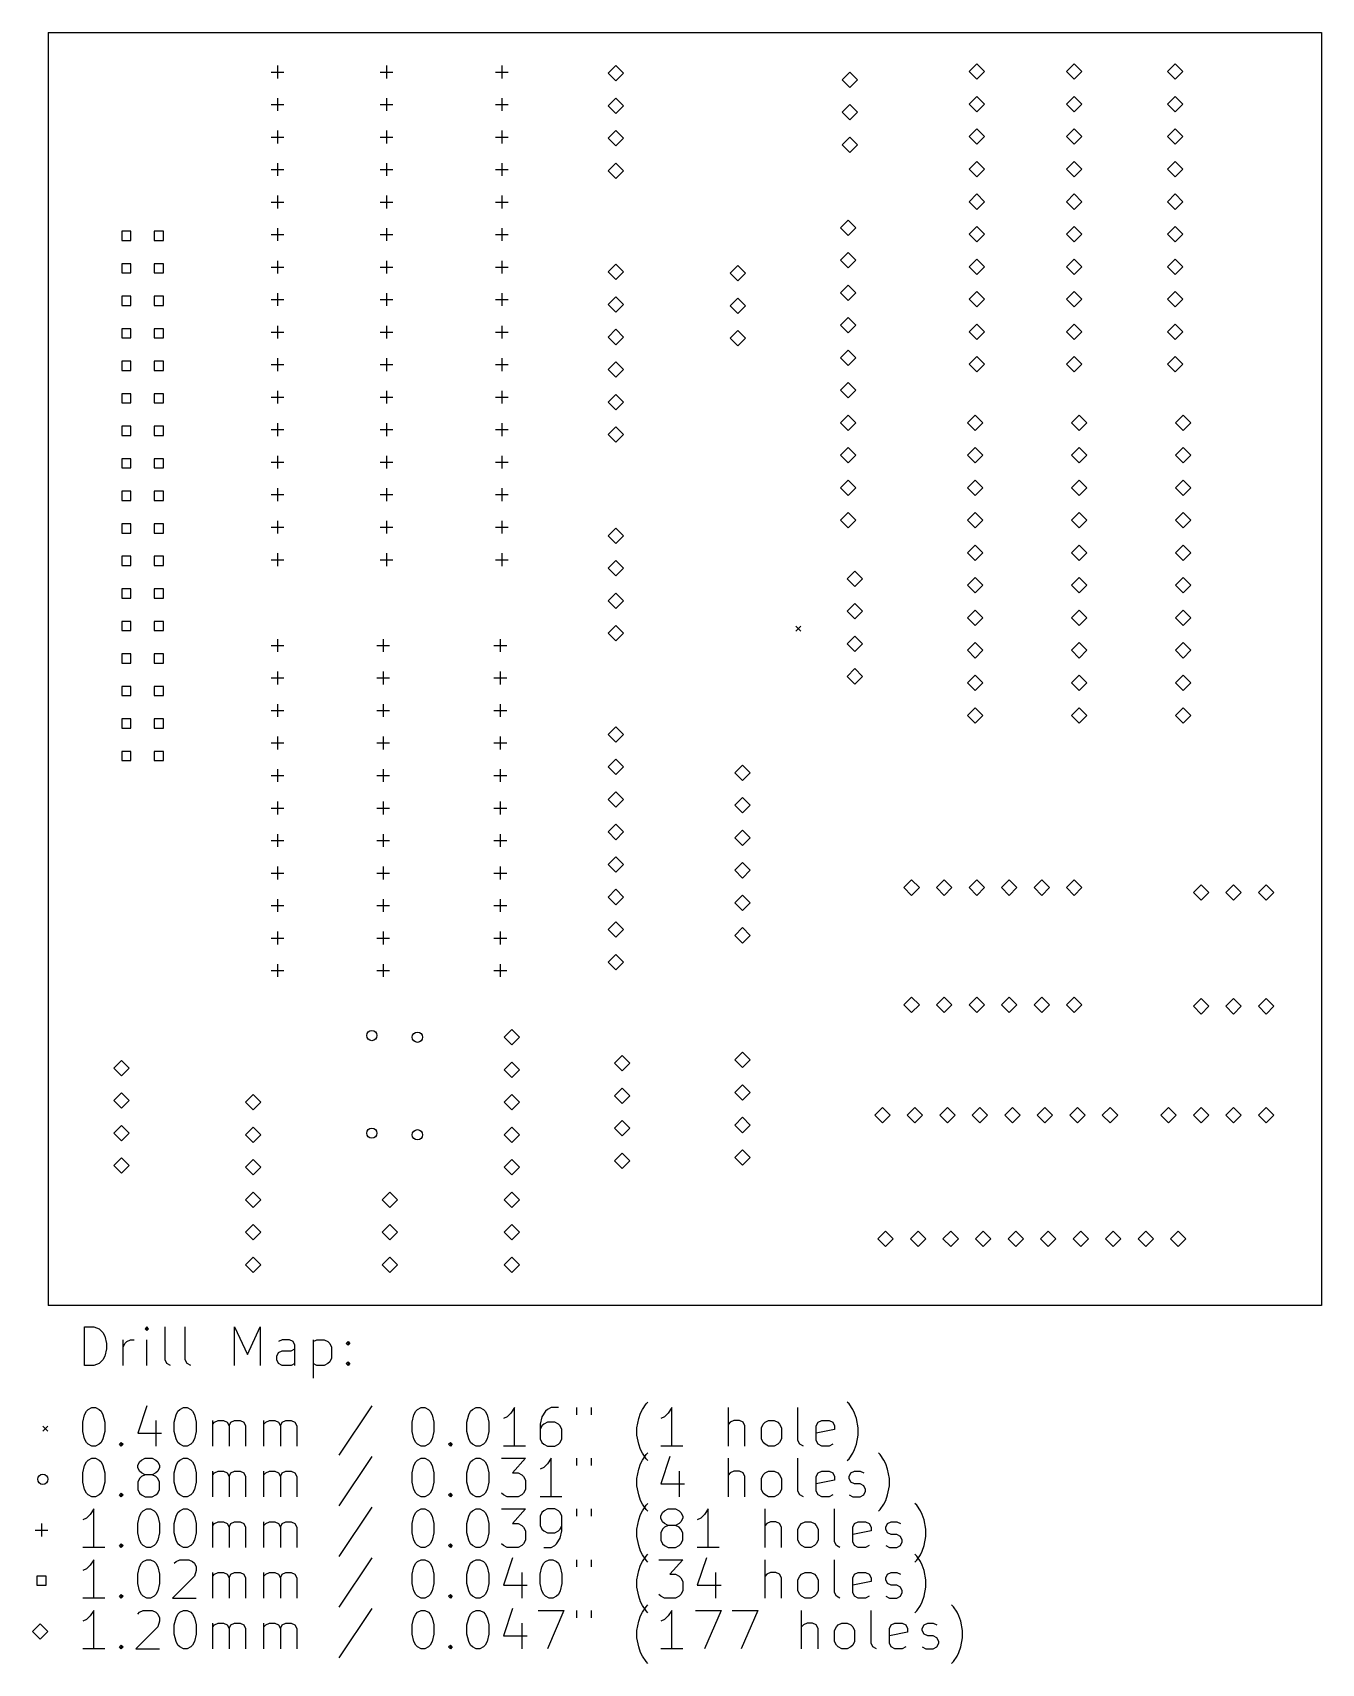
# Model space of a CAD drawing. Extents: x 129 to 229, y -164 to -37.
import ezdxf

# ---------------------------------------------------------------- set-up
doc = ezdxf.new("R2010")
doc.units = 0
doc.layers.add('BLACK', color=7, linetype='CONTINUOUS')

msp = doc.modelspace()

# ---------------------------------------------------------------- linework, layer by layer
at = {"layer": 'BLACK', "linetype": 'CONTINUOUS'}
for p, q in [((129.921, -36.957), (129.921, -136.398)), ((129.921, -36.957), (229.362, -36.957)), ((229.362, -36.957), (229.362, -136.398)), ((202.438, -39.405), (201.838, -40.005)), ((203.038, -40.005), (202.438, -39.405)), ((210.058, -39.405), (209.458, -40.005)), ((210.658, -40.005), (210.058, -39.405)), ((217.932, -39.405), (217.332, -40.005)), ((218.532, -40.005), (217.932, -39.405)), ((147.328, -40.035), (148.328, -40.035)), ((147.828, -39.535), (147.828, -40.535)), ((155.837, -40.035), (156.837, -40.035)), ((156.337, -39.535), (156.337, -40.535)), ((164.854, -40.035), (165.854, -40.035)), ((165.354, -39.535), (165.354, -40.535)), ((174.244, -39.532), (173.644, -40.132)), ((173.644, -40.132), (174.244, -40.732)), ((174.844, -40.132), (174.244, -39.532)), ((174.244, -40.732), (174.844, -40.132)), ((192.532, -40.04), (191.932, -40.64)), ((191.932, -40.64), (192.532, -41.24)), ((193.132, -40.64), (192.532, -40.04)), ((192.532, -41.24), (193.132, -40.64)), ((201.838, -40.005), (202.438, -40.605)), ((202.438, -40.605), (203.038, -40.005)), ((209.458, -40.005), (210.058, -40.605)), ((210.058, -40.605), (210.658, -40.005)), ((217.332, -40.005), (217.932, -40.605)), ((217.932, -40.605), (218.532, -40.005)), ((202.438, -41.945), (201.838, -42.545)), ((203.038, -42.545), (202.438, -41.945)), ((210.058, -41.945), (209.458, -42.545)), ((210.658, -42.545), (210.058, -41.945)), ((217.932, -41.945), (217.332, -42.545)), ((218.532, -42.545), (217.932, -41.945)), ((147.328, -42.575), (148.328, -42.575)), ((147.828, -42.075), (147.828, -43.075)), ((155.837, -42.575), (156.837, -42.575)), ((156.337, -42.075), (156.337, -43.075)), ((164.854, -42.575), (165.854, -42.575)), ((165.354, -42.075), (165.354, -43.075)), ((174.244, -42.072), (173.644, -42.672)), ((173.644, -42.672), (174.244, -43.272)), ((174.844, -42.672), (174.244, -42.072)), ((174.244, -43.272), (174.844, -42.672)), ((192.532, -42.58), (191.932, -43.18)), ((191.932, -43.18), (192.532, -43.78)), ((193.132, -43.18), (192.532, -42.58)), ((192.532, -43.78), (193.132, -43.18)), ((201.838, -42.545), (202.438, -43.145)), ((202.438, -43.145), (203.038, -42.545)), ((209.458, -42.545), (210.058, -43.145)), ((210.058, -43.145), (210.658, -42.545)), ((217.332, -42.545), (217.932, -43.145)), ((217.932, -43.145), (218.532, -42.545)), ((202.438, -44.485), (201.838, -45.085)), ((203.038, -45.085), (202.438, -44.485)), ((210.058, -44.485), (209.458, -45.085)), ((210.658, -45.085), (210.058, -44.485)), ((217.932, -44.485), (217.332, -45.085)), ((218.532, -45.085), (217.932, -44.485)), ((147.328, -45.115), (148.328, -45.115)), ((147.828, -44.615), (147.828, -45.615)), ((155.837, -45.115), (156.837, -45.115)), ((156.337, -44.615), (156.337, -45.615)), ((164.854, -45.115), (165.854, -45.115)), ((165.354, -44.615), (165.354, -45.615)), ((174.244, -44.612), (173.644, -45.212)), ((173.644, -45.212), (174.244, -45.812)), ((174.844, -45.212), (174.244, -44.612)), ((174.244, -45.812), (174.844, -45.212)), ((192.532, -45.12), (191.932, -45.72)), ((191.932, -45.72), (192.532, -46.32)), ((193.132, -45.72), (192.532, -45.12)), ((192.532, -46.32), (193.132, -45.72)), ((201.838, -45.085), (202.438, -45.685)), ((202.438, -45.685), (203.038, -45.085)), ((209.458, -45.085), (210.058, -45.685)), ((210.058, -45.685), (210.658, -45.085)), ((217.332, -45.085), (217.932, -45.685)), ((217.932, -45.685), (218.532, -45.085)), ((202.438, -47.025), (201.838, -47.625)), ((203.038, -47.625), (202.438, -47.025)), ((210.058, -47.025), (209.458, -47.625)), ((210.658, -47.625), (210.058, -47.025)), ((217.932, -47.025), (217.332, -47.625)), ((218.532, -47.625), (217.932, -47.025)), ((147.328, -47.655), (148.328, -47.655)), ((147.828, -47.155), (147.828, -48.155)), ((155.837, -47.655), (156.837, -47.655)), ((156.337, -47.155), (156.337, -48.155)), ((164.854, -47.655), (165.854, -47.655)), ((165.354, -47.155), (165.354, -48.155)), ((174.244, -47.152), (173.644, -47.752)), ((173.644, -47.752), (174.244, -48.352)), ((174.844, -47.752), (174.244, -47.152)), ((174.244, -48.352), (174.844, -47.752)), ((201.838, -47.625), (202.438, -48.225)), ((202.438, -48.225), (203.038, -47.625)), ((209.458, -47.625), (210.058, -48.225)), ((210.058, -48.225), (210.658, -47.625)), ((217.332, -47.625), (217.932, -48.225)), ((217.932, -48.225), (218.532, -47.625)), ((202.438, -49.565), (201.838, -50.165)), ((203.038, -50.165), (202.438, -49.565)), ((210.058, -49.565), (209.458, -50.165)), ((210.658, -50.165), (210.058, -49.565)), ((217.932, -49.565), (217.332, -50.165)), ((218.532, -50.165), (217.932, -49.565)), ((147.328, -50.195), (148.328, -50.195)), ((147.828, -49.695), (147.828, -50.695)), ((155.837, -50.195), (156.837, -50.195)), ((156.337, -49.695), (156.337, -50.695)), ((164.854, -50.195), (165.854, -50.195)), ((165.354, -49.695), (165.354, -50.695)), ((201.838, -50.165), (202.438, -50.765)), ((202.438, -50.765), (203.038, -50.165)), ((209.458, -50.165), (210.058, -50.765)), ((210.058, -50.765), (210.658, -50.165)), ((217.332, -50.165), (217.932, -50.765)), ((217.932, -50.765), (218.532, -50.165)), ((147.828, -52.235), (147.828, -53.235)), ((156.337, -52.235), (156.337, -53.235)), ((165.354, -52.235), (165.354, -53.235)), ((192.405, -51.597), (191.805, -52.197)), ((191.805, -52.197), (192.405, -52.797)), ((193.005, -52.197), (192.405, -51.597)), ((192.405, -52.797), (193.005, -52.197)), ((202.438, -52.105), (201.838, -52.705)), ((203.038, -52.705), (202.438, -52.105)), ((210.058, -52.105), (209.458, -52.705)), ((210.658, -52.705), (210.058, -52.105)), ((217.932, -52.105), (217.332, -52.705)), ((218.532, -52.705), (217.932, -52.105)), ((136.376, -52.4728), (135.658, -52.4728)), ((135.658, -52.4728), (135.658, -53.1912)), ((135.658, -53.1912), (136.376, -53.1912)), ((136.376, -53.1912), (136.376, -52.4728)), ((138.916, -52.4728), (138.198, -52.4728)), ((138.198, -52.4728), (138.198, -53.1912)), ((138.198, -53.1912), (138.916, -53.1912)), ((138.916, -53.1912), (138.916, -52.4728)), ((147.328, -52.735), (148.328, -52.735)), ((155.837, -52.735), (156.837, -52.735)), ((164.854, -52.735), (165.854, -52.735)), ((201.838, -52.705), (202.438, -53.305)), ((202.438, -53.305), (203.038, -52.705)), ((209.458, -52.705), (210.058, -53.305)), ((210.058, -53.305), (210.658, -52.705)), ((217.332, -52.705), (217.932, -53.305)), ((217.932, -53.305), (218.532, -52.705)), ((147.828, -54.775), (147.828, -55.775)), ((156.337, -54.775), (156.337, -55.775)), ((165.354, -54.775), (165.354, -55.775)), ((192.405, -54.137), (191.805, -54.737)), ((191.805, -54.737), (192.405, -55.337)), ((193.005, -54.737), (192.405, -54.137)), ((192.405, -55.337), (193.005, -54.737)), ((202.438, -54.645), (201.838, -55.245)), ((203.038, -55.245), (202.438, -54.645)), ((210.058, -54.645), (209.458, -55.245)), ((210.658, -55.245), (210.058, -54.645)), ((217.932, -54.645), (217.332, -55.245)), ((218.532, -55.245), (217.932, -54.645)), ((136.376, -55.0128), (135.658, -55.0128)), ((135.658, -55.0128), (135.658, -55.7312)), ((135.658, -55.7312), (136.376, -55.7312)), ((136.376, -55.7312), (136.376, -55.0128)), ((138.916, -55.0128), (138.198, -55.0128)), ((138.198, -55.0128), (138.198, -55.7312)), ((138.198, -55.7312), (138.916, -55.7312)), ((138.916, -55.7312), (138.916, -55.0128)), ((147.328, -55.275), (148.328, -55.275)), ((155.837, -55.275), (156.837, -55.275)), ((164.854, -55.275), (165.854, -55.275)), ((174.244, -55.0578), (173.644, -55.6578)), ((173.644, -55.6578), (174.244, -56.2578)), ((174.844, -55.6578), (174.244, -55.0578)), ((174.244, -56.2578), (174.844, -55.6578)), ((183.769, -55.153), (183.169, -55.753)), ((183.169, -55.753), (183.769, -56.353)), ((184.369, -55.753), (183.769, -55.153)), ((183.769, -56.353), (184.369, -55.753)), ((201.838, -55.245), (202.438, -55.845)), ((202.438, -55.845), (203.038, -55.245)), ((209.458, -55.245), (210.058, -55.845)), ((210.058, -55.845), (210.658, -55.245)), ((217.332, -55.245), (217.932, -55.845)), ((217.932, -55.845), (218.532, -55.245)), ((147.828, -57.315), (147.828, -58.315)), ((156.337, -57.315), (156.337, -58.315)), ((165.354, -57.315), (165.354, -58.315)), ((192.405, -56.677), (191.805, -57.277)), ((191.805, -57.277), (192.405, -57.877)), ((193.005, -57.277), (192.405, -56.677)), ((192.405, -57.877), (193.005, -57.277)), ((202.438, -57.185), (201.838, -57.785)), ((203.038, -57.785), (202.438, -57.185)), ((210.058, -57.185), (209.458, -57.785)), ((210.658, -57.785), (210.058, -57.185)), ((217.932, -57.185), (217.332, -57.785)), ((218.532, -57.785), (217.932, -57.185)), ((136.376, -57.5528), (135.658, -57.5528)), ((135.658, -57.5528), (135.658, -58.2712)), ((135.658, -58.2712), (136.376, -58.2712)), ((136.376, -58.2712), (136.376, -57.5528)), ((138.916, -57.5528), (138.198, -57.5528)), ((138.198, -57.5528), (138.198, -58.2712)), ((138.198, -58.2712), (138.916, -58.2712)), ((138.916, -58.2712), (138.916, -57.5528)), ((147.328, -57.815), (148.328, -57.815)), ((155.837, -57.815), (156.837, -57.815)), ((164.854, -57.815), (165.854, -57.815)), ((174.244, -57.5978), (173.644, -58.1978)), ((173.644, -58.1978), (174.244, -58.7978)), ((174.844, -58.1978), (174.244, -57.5978)), ((174.244, -58.7978), (174.844, -58.1978)), ((183.769, -57.693), (183.169, -58.293)), ((183.169, -58.293), (183.769, -58.893)), ((184.369, -58.293), (183.769, -57.693)), ((183.769, -58.893), (184.369, -58.293)), ((201.838, -57.785), (202.438, -58.385)), ((202.438, -58.385), (203.038, -57.785)), ((209.458, -57.785), (210.058, -58.385)), ((210.058, -58.385), (210.658, -57.785)), ((217.332, -57.785), (217.932, -58.385)), ((217.932, -58.385), (218.532, -57.785)), ((147.828, -59.855), (147.828, -60.855)), ((156.337, -59.855), (156.337, -60.855)), ((165.354, -59.855), (165.354, -60.855)), ((192.405, -59.217), (191.805, -59.817)), ((191.805, -59.817), (192.405, -60.417)), ((193.005, -59.817), (192.405, -59.217)), ((192.405, -60.417), (193.005, -59.817)), ((202.438, -59.725), (201.838, -60.325)), ((203.038, -60.325), (202.438, -59.725)), ((210.058, -59.725), (209.458, -60.325)), ((210.658, -60.325), (210.058, -59.725)), ((217.932, -59.725), (217.332, -60.325)), ((218.532, -60.325), (217.932, -59.725)), ((136.376, -60.0928), (135.658, -60.0928)), ((135.658, -60.0928), (135.658, -60.8112)), ((135.658, -60.8112), (136.376, -60.8112)), ((136.376, -60.8112), (136.376, -60.0928)), ((138.916, -60.0928), (138.198, -60.0928)), ((138.198, -60.0928), (138.198, -60.8112)), ((138.198, -60.8112), (138.916, -60.8112)), ((138.916, -60.8112), (138.916, -60.0928)), ((147.328, -60.355), (148.328, -60.355)), ((155.837, -60.355), (156.837, -60.355)), ((164.854, -60.355), (165.854, -60.355)), ((174.244, -60.1378), (173.644, -60.7378)), ((173.644, -60.7378), (174.244, -61.3378)), ((174.844, -60.7378), (174.244, -60.1378)), ((174.244, -61.3378), (174.844, -60.7378)), ((183.769, -60.233), (183.169, -60.833)), ((183.169, -60.833), (183.769, -61.433)), ((184.369, -60.833), (183.769, -60.233)), ((183.769, -61.433), (184.369, -60.833)), ((201.838, -60.325), (202.438, -60.925)), ((202.438, -60.925), (203.038, -60.325)), ((209.458, -60.325), (210.058, -60.925)), ((210.058, -60.925), (210.658, -60.325)), ((217.332, -60.325), (217.932, -60.925)), ((217.932, -60.925), (218.532, -60.325)), ((147.828, -62.395), (147.828, -63.395)), ((156.337, -62.395), (156.337, -63.395)), ((165.354, -62.395), (165.354, -63.395)), ((192.405, -61.757), (191.805, -62.357)), ((191.805, -62.357), (192.405, -62.957)), ((193.005, -62.357), (192.405, -61.757)), ((192.405, -62.957), (193.005, -62.357)), ((202.438, -62.265), (201.838, -62.865)), ((203.038, -62.865), (202.438, -62.265)), ((210.058, -62.265), (209.458, -62.865)), ((210.658, -62.865), (210.058, -62.265)), ((217.932, -62.265), (217.332, -62.865)), ((218.532, -62.865), (217.932, -62.265)), ((136.376, -62.6328), (135.658, -62.6328)), ((135.658, -62.6328), (135.658, -63.3512)), ((135.658, -63.3512), (136.376, -63.3512)), ((136.376, -63.3512), (136.376, -62.6328)), ((138.916, -62.6328), (138.198, -62.6328)), ((138.198, -62.6328), (138.198, -63.3512)), ((138.198, -63.3512), (138.916, -63.3512)), ((138.916, -63.3512), (138.916, -62.6328)), ((147.328, -62.895), (148.328, -62.895)), ((155.837, -62.895), (156.837, -62.895)), ((164.854, -62.895), (165.854, -62.895)), ((174.244, -62.6778), (173.644, -63.2778)), ((173.644, -63.2778), (174.244, -63.8778)), ((174.844, -63.2778), (174.244, -62.6778)), ((174.244, -63.8778), (174.844, -63.2778)), ((201.838, -62.865), (202.438, -63.465)), ((202.438, -63.465), (203.038, -62.865)), ((209.458, -62.865), (210.058, -63.465)), ((210.058, -63.465), (210.658, -62.865)), ((217.332, -62.865), (217.932, -63.465)), ((217.932, -63.465), (218.532, -62.865)), ((147.828, -64.935), (147.828, -65.935)), ((156.337, -64.935), (156.337, -65.935)), ((165.354, -64.935), (165.354, -65.935)), ((192.405, -64.297), (191.805, -64.897)), ((191.805, -64.897), (192.405, -65.497)), ((193.005, -64.897), (192.405, -64.297)), ((192.405, -65.497), (193.005, -64.897)), ((136.376, -65.1728), (135.658, -65.1728)), ((135.658, -65.1728), (135.658, -65.8912)), ((135.658, -65.8912), (136.376, -65.8912)), ((136.376, -65.8912), (136.376, -65.1728)), ((138.916, -65.1728), (138.198, -65.1728)), ((138.198, -65.1728), (138.198, -65.8912)), ((138.198, -65.8912), (138.916, -65.8912)), ((138.916, -65.8912), (138.916, -65.1728)), ((147.328, -65.435), (148.328, -65.435)), ((155.837, -65.435), (156.837, -65.435)), ((164.854, -65.435), (165.854, -65.435)), ((174.244, -65.2178), (173.644, -65.8178)), ((173.644, -65.8178), (174.244, -66.4178)), ((174.844, -65.8178), (174.244, -65.2178)), ((174.244, -66.4178), (174.844, -65.8178)), ((147.828, -67.475), (147.828, -68.475)), ((156.337, -67.475), (156.337, -68.475)), ((165.354, -67.475), (165.354, -68.475)), ((192.405, -66.837), (191.805, -67.437)), ((191.805, -67.437), (192.405, -68.037)), ((193.005, -67.437), (192.405, -66.837)), ((192.405, -68.037), (193.005, -67.437)), ((202.311, -66.837), (201.711, -67.437)), ((201.711, -67.437), (202.311, -68.037)), ((202.911, -67.437), (202.311, -66.837)), ((202.311, -68.037), (202.911, -67.437)), ((210.439, -66.837), (209.839, -67.437)), ((209.839, -67.437), (210.439, -68.037)), ((211.039, -67.437), (210.439, -66.837)), ((210.439, -68.037), (211.039, -67.437)), ((218.567, -66.837), (217.967, -67.437)), ((217.967, -67.437), (218.567, -68.037)), ((219.167, -67.437), (218.567, -66.837)), ((218.567, -68.037), (219.167, -67.437)), ((136.376, -67.7128), (135.658, -67.7128)), ((135.658, -67.7128), (135.658, -68.4312)), ((135.658, -68.4312), (136.376, -68.4312)), ((136.376, -68.4312), (136.376, -67.7128)), ((138.916, -67.7128), (138.198, -67.7128)), ((138.198, -67.7128), (138.198, -68.4312)), ((138.198, -68.4312), (138.916, -68.4312)), ((138.916, -68.4312), (138.916, -67.7128)), ((147.328, -67.975), (148.328, -67.975)), ((155.837, -67.975), (156.837, -67.975)), ((164.854, -67.975), (165.854, -67.975)), ((174.244, -67.7578), (173.644, -68.3578)), ((173.644, -68.3578), (174.244, -68.9578)), ((174.844, -68.3578), (174.244, -67.7578)), ((174.244, -68.9578), (174.844, -68.3578)), ((147.828, -70.015), (147.828, -71.015)), ((156.337, -70.015), (156.337, -71.015)), ((165.354, -70.015), (165.354, -71.015)), ((192.405, -69.377), (191.805, -69.977)), ((191.805, -69.977), (192.405, -70.577)), ((193.005, -69.977), (192.405, -69.377)), ((192.405, -70.577), (193.005, -69.977)), ((202.311, -69.377), (201.711, -69.977)), ((201.711, -69.977), (202.311, -70.577)), ((202.911, -69.977), (202.311, -69.377)), ((202.311, -70.577), (202.911, -69.977)), ((210.439, -69.377), (209.839, -69.977)), ((209.839, -69.977), (210.439, -70.577)), ((211.039, -69.977), (210.439, -69.377)), ((210.439, -70.577), (211.039, -69.977)), ((218.567, -69.377), (217.967, -69.977)), ((217.967, -69.977), (218.567, -70.577)), ((219.167, -69.977), (218.567, -69.377)), ((218.567, -70.577), (219.167, -69.977)), ((136.376, -70.2528), (135.658, -70.2528)), ((135.658, -70.2528), (135.658, -70.9712)), ((135.658, -70.9712), (136.376, -70.9712)), ((136.376, -70.9712), (136.376, -70.2528)), ((138.916, -70.2528), (138.198, -70.2528)), ((138.198, -70.2528), (138.198, -70.9712)), ((138.198, -70.9712), (138.916, -70.9712)), ((138.916, -70.9712), (138.916, -70.2528)), ((147.328, -70.515), (148.328, -70.515)), ((155.837, -70.515), (156.837, -70.515)), ((164.854, -70.515), (165.854, -70.515)), ((147.828, -72.555), (147.828, -73.555)), ((156.337, -72.555), (156.337, -73.555)), ((165.354, -72.555), (165.354, -73.555)), ((192.405, -71.917), (191.805, -72.517)), ((191.805, -72.517), (192.405, -73.117)), ((193.005, -72.517), (192.405, -71.917)), ((192.405, -73.117), (193.005, -72.517)), ((202.311, -71.917), (201.711, -72.517)), ((201.711, -72.517), (202.311, -73.117)), ((202.911, -72.517), (202.311, -71.917)), ((202.311, -73.117), (202.911, -72.517)), ((210.439, -71.917), (209.839, -72.517)), ((209.839, -72.517), (210.439, -73.117)), ((211.039, -72.517), (210.439, -71.917)), ((210.439, -73.117), (211.039, -72.517)), ((218.567, -71.917), (217.967, -72.517)), ((217.967, -72.517), (218.567, -73.117)), ((219.167, -72.517), (218.567, -71.917)), ((218.567, -73.117), (219.167, -72.517)), ((136.376, -72.7928), (135.658, -72.7928)), ((135.658, -72.7928), (135.658, -73.5112)), ((135.658, -73.5112), (136.376, -73.5112)), ((136.376, -73.5112), (136.376, -72.7928)), ((138.916, -72.7928), (138.198, -72.7928)), ((138.198, -72.7928), (138.198, -73.5112)), ((138.198, -73.5112), (138.916, -73.5112)), ((138.916, -73.5112), (138.916, -72.7928)), ((147.328, -73.055), (148.328, -73.055)), ((155.837, -73.055), (156.837, -73.055)), ((164.854, -73.055), (165.854, -73.055)), ((147.828, -75.095), (147.828, -76.095)), ((156.337, -75.095), (156.337, -76.095)), ((165.354, -75.095), (165.354, -76.095)), ((192.405, -74.457), (191.805, -75.057)), ((191.805, -75.057), (192.405, -75.657)), ((193.005, -75.057), (192.405, -74.457)), ((192.405, -75.657), (193.005, -75.057)), ((202.311, -74.457), (201.711, -75.057)), ((201.711, -75.057), (202.311, -75.657)), ((202.911, -75.057), (202.311, -74.457)), ((202.311, -75.657), (202.911, -75.057)), ((210.439, -74.457), (209.839, -75.057)), ((209.839, -75.057), (210.439, -75.657)), ((211.039, -75.057), (210.439, -74.457)), ((210.439, -75.657), (211.039, -75.057)), ((218.567, -74.457), (217.967, -75.057)), ((217.967, -75.057), (218.567, -75.657)), ((219.167, -75.057), (218.567, -74.457)), ((218.567, -75.657), (219.167, -75.057)), ((136.376, -75.3328), (135.658, -75.3328)), ((135.658, -75.3328), (135.658, -76.0512)), ((135.658, -76.0512), (136.376, -76.0512)), ((136.376, -76.0512), (136.376, -75.3328)), ((138.916, -75.3328), (138.198, -75.3328)), ((138.198, -75.3328), (138.198, -76.0512)), ((138.198, -76.0512), (138.916, -76.0512)), ((138.916, -76.0512), (138.916, -75.3328)), ((147.328, -75.595), (148.328, -75.595)), ((155.837, -75.595), (156.837, -75.595)), ((164.854, -75.595), (165.854, -75.595)), ((174.244, -75.6635), (173.644, -76.2635)), ((173.644, -76.2635), (174.244, -76.8635)), ((174.844, -76.2635), (174.244, -75.6635)), ((174.244, -76.8635), (174.844, -76.2635)), ((147.828, -77.635), (147.828, -78.635)), ((156.337, -77.635), (156.337, -78.635)), ((165.354, -77.635), (165.354, -78.635)), ((202.311, -76.997), (201.711, -77.597)), ((201.711, -77.597), (202.311, -78.197)), ((202.911, -77.597), (202.311, -76.997)), ((202.311, -78.197), (202.911, -77.597)), ((210.439, -76.997), (209.839, -77.597)), ((209.839, -77.597), (210.439, -78.197)), ((211.039, -77.597), (210.439, -76.997)), ((210.439, -78.197), (211.039, -77.597)), ((218.567, -76.997), (217.967, -77.597)), ((217.967, -77.597), (218.567, -78.197)), ((219.167, -77.597), (218.567, -76.997)), ((218.567, -78.197), (219.167, -77.597)), ((136.376, -77.8728), (135.658, -77.8728)), ((135.658, -77.8728), (135.658, -78.5912)), ((135.658, -78.5912), (136.376, -78.5912)), ((136.376, -78.5912), (136.376, -77.8728)), ((138.916, -77.8728), (138.198, -77.8728)), ((138.198, -77.8728), (138.198, -78.5912)), ((138.198, -78.5912), (138.916, -78.5912)), ((138.916, -78.5912), (138.916, -77.8728)), ((147.328, -78.135), (148.328, -78.135)), ((155.837, -78.135), (156.837, -78.135)), ((164.854, -78.135), (165.854, -78.135)), ((174.244, -78.2035), (173.644, -78.8035)), ((173.644, -78.8035), (174.244, -79.4035)), ((174.844, -78.8035), (174.244, -78.2035)), ((174.244, -79.4035), (174.844, -78.8035)), ((192.913, -79.029), (192.313, -79.629)), ((192.313, -79.629), (192.913, -80.229)), ((193.513, -79.629), (192.913, -79.029)), ((192.913, -80.229), (193.513, -79.629)), ((202.311, -79.537), (201.711, -80.137)), ((201.711, -80.137), (202.311, -80.737)), ((202.911, -80.137), (202.311, -79.537)), ((202.311, -80.737), (202.911, -80.137)), ((210.439, -79.537), (209.839, -80.137)), ((209.839, -80.137), (210.439, -80.737)), ((211.039, -80.137), (210.439, -79.537)), ((210.439, -80.737), (211.039, -80.137)), ((218.567, -79.537), (217.967, -80.137)), ((217.967, -80.137), (218.567, -80.737)), ((219.167, -80.137), (218.567, -79.537)), ((218.567, -80.737), (219.167, -80.137)), ((136.376, -80.4128), (135.658, -80.4128)), ((135.658, -80.4128), (135.658, -81.1312)), ((135.658, -81.1312), (136.376, -81.1312)), ((136.376, -81.1312), (136.376, -80.4128)), ((138.916, -80.4128), (138.198, -80.4128)), ((138.198, -80.4128), (138.198, -81.1312)), ((138.198, -81.1312), (138.916, -81.1312)), ((138.916, -81.1312), (138.916, -80.4128)), ((174.244, -80.7435), (173.644, -81.3435)), ((173.644, -81.3435), (174.244, -81.9435)), ((174.844, -81.3435), (174.244, -80.7435)), ((174.244, -81.9435), (174.844, -81.3435)), ((192.913, -81.569), (192.313, -82.169)), ((192.313, -82.169), (192.913, -82.769)), ((193.513, -82.169), (192.913, -81.569)), ((192.913, -82.769), (193.513, -82.169)), ((202.311, -82.077), (201.711, -82.677)), ((201.711, -82.677), (202.311, -83.277)), ((202.911, -82.677), (202.311, -82.077)), ((202.311, -83.277), (202.911, -82.677)), ((210.439, -82.077), (209.839, -82.677)), ((209.839, -82.677), (210.439, -83.277)), ((211.039, -82.677), (210.439, -82.077)), ((210.439, -83.277), (211.039, -82.677)), ((218.567, -82.077), (217.967, -82.677)), ((217.967, -82.677), (218.567, -83.277)), ((219.167, -82.677), (218.567, -82.077)), ((218.567, -83.277), (219.167, -82.677)), ((136.376, -82.9528), (135.658, -82.9528)), ((135.658, -82.9528), (135.658, -83.6712)), ((135.658, -83.6712), (136.376, -83.6712)), ((136.376, -83.6712), (136.376, -82.9528)), ((138.916, -82.9528), (138.198, -82.9528)), ((138.198, -82.9528), (138.198, -83.6712)), ((138.198, -83.6712), (138.916, -83.6712)), ((138.916, -83.6712), (138.916, -82.9528)), ((174.244, -83.2835), (173.644, -83.8835)), ((173.644, -83.8835), (174.244, -84.4835)), ((174.844, -83.8835), (174.244, -83.2835)), ((174.244, -84.4835), (174.844, -83.8835)), ((188.304, -83.3226), (188.704, -83.7226)), ((188.704, -83.3226), (188.304, -83.7226)), ((147.328, -84.836), (148.328, -84.836)), ((147.828, -84.336), (147.828, -85.336)), ((155.583, -84.836), (156.583, -84.836)), ((156.083, -84.336), (156.083, -85.336)), ((164.727, -84.836), (165.727, -84.836)), ((165.227, -84.336), (165.227, -85.336)), ((192.913, -84.109), (192.313, -84.709)), ((192.313, -84.709), (192.913, -85.309)), ((193.513, -84.709), (192.913, -84.109)), ((192.913, -85.309), (193.513, -84.709)), ((202.311, -84.617), (201.711, -85.217)), ((201.711, -85.217), (202.311, -85.817)), ((202.911, -85.217), (202.311, -84.617)), ((202.311, -85.817), (202.911, -85.217)), ((210.439, -84.617), (209.839, -85.217)), ((209.839, -85.217), (210.439, -85.817)), ((211.039, -85.217), (210.439, -84.617)), ((210.439, -85.817), (211.039, -85.217)), ((218.567, -84.617), (217.967, -85.217)), ((217.967, -85.217), (218.567, -85.817)), ((219.167, -85.217), (218.567, -84.617)), ((218.567, -85.817), (219.167, -85.217)), ((136.376, -85.4928), (135.658, -85.4928)), ((135.658, -85.4928), (135.658, -86.2112)), ((135.658, -86.2112), (136.376, -86.2112)), ((136.376, -86.2112), (136.376, -85.4928)), ((138.916, -85.4928), (138.198, -85.4928)), ((138.198, -85.4928), (138.198, -86.2112)), ((138.198, -86.2112), (138.916, -86.2112)), ((138.916, -86.2112), (138.916, -85.4928)), ((147.328, -87.376), (148.328, -87.376)), ((147.828, -86.876), (147.828, -87.876)), ((155.583, -87.376), (156.583, -87.376)), ((156.083, -86.876), (156.083, -87.876)), ((164.727, -87.376), (165.727, -87.376)), ((165.227, -86.876), (165.227, -87.876)), ((192.913, -86.649), (192.313, -87.249)), ((192.313, -87.249), (192.913, -87.849)), ((193.513, -87.249), (192.913, -86.649)), ((192.913, -87.849), (193.513, -87.249)), ((202.311, -87.157), (201.711, -87.757)), ((201.711, -87.757), (202.311, -88.357)), ((202.911, -87.757), (202.311, -87.157)), ((202.311, -88.357), (202.911, -87.757)), ((210.439, -87.157), (209.839, -87.757)), ((209.839, -87.757), (210.439, -88.357)), ((211.039, -87.757), (210.439, -87.157)), ((210.439, -88.357), (211.039, -87.757)), ((218.567, -87.157), (217.967, -87.757)), ((217.967, -87.757), (218.567, -88.357)), ((219.167, -87.757), (218.567, -87.157)), ((218.567, -88.357), (219.167, -87.757)), ((136.376, -88.0328), (135.658, -88.0328)), ((135.658, -88.0328), (135.658, -88.7512)), ((135.658, -88.7512), (136.376, -88.7512)), ((136.376, -88.7512), (136.376, -88.0328)), ((138.916, -88.0328), (138.198, -88.0328)), ((138.198, -88.0328), (138.198, -88.7512)), ((138.198, -88.7512), (138.916, -88.7512)), ((138.916, -88.7512), (138.916, -88.0328)), ((147.328, -89.916), (148.328, -89.916)), ((147.828, -89.416), (147.828, -90.416)), ((155.583, -89.916), (156.583, -89.916)), ((156.083, -89.416), (156.083, -90.416)), ((164.727, -89.916), (165.727, -89.916)), ((165.227, -89.416), (165.227, -90.416)), ((202.311, -89.697), (201.711, -90.297)), ((201.711, -90.297), (202.311, -90.897)), ((202.911, -90.297), (202.311, -89.697)), ((202.311, -90.897), (202.911, -90.297)), ((210.439, -89.697), (209.839, -90.297)), ((209.839, -90.297), (210.439, -90.897)), ((211.039, -90.297), (210.439, -89.697)), ((210.439, -90.897), (211.039, -90.297)), ((218.567, -89.697), (217.967, -90.297)), ((217.967, -90.297), (218.567, -90.897)), ((219.167, -90.297), (218.567, -89.697)), ((218.567, -90.897), (219.167, -90.297)), ((136.376, -90.5728), (135.658, -90.5728)), ((135.658, -90.5728), (135.658, -91.2912)), ((135.658, -91.2912), (136.376, -91.2912)), ((136.376, -91.2912), (136.376, -90.5728)), ((138.916, -90.5728), (138.198, -90.5728)), ((138.198, -90.5728), (138.198, -91.2912)), ((138.198, -91.2912), (138.916, -91.2912)), ((138.916, -91.2912), (138.916, -90.5728)), ((174.244, -91.1892), (173.644, -91.7892)), ((174.844, -91.7892), (174.244, -91.1892)), ((147.328, -92.456), (148.328, -92.456)), ((147.828, -91.956), (147.828, -92.956)), ((155.583, -92.456), (156.583, -92.456)), ((156.083, -91.956), (156.083, -92.956)), ((164.727, -92.456), (165.727, -92.456)), ((165.227, -91.956), (165.227, -92.956)), ((173.644, -91.7892), (174.244, -92.3892)), ((174.244, -92.3892), (174.844, -91.7892)), ((136.376, -93.1128), (135.658, -93.1128)), ((135.658, -93.1128), (135.658, -93.8312)), ((135.658, -93.8312), (136.376, -93.8312)), ((136.376, -93.8312), (136.376, -93.1128)), ((138.916, -93.1128), (138.198, -93.1128)), ((138.198, -93.1128), (138.198, -93.8312)), ((138.198, -93.8312), (138.916, -93.8312)), ((138.916, -93.8312), (138.916, -93.1128)), ((174.244, -93.7292), (173.644, -94.3292)), ((174.844, -94.3292), (174.244, -93.7292)), ((184.15, -94.1843), (183.55, -94.7843)), ((184.75, -94.7843), (184.15, -94.1843)), ((147.328, -94.996), (148.328, -94.996)), ((147.828, -94.496), (147.828, -95.496)), ((155.583, -94.996), (156.583, -94.996)), ((156.083, -94.496), (156.083, -95.496)), ((164.727, -94.996), (165.727, -94.996)), ((165.227, -94.496), (165.227, -95.496)), ((173.644, -94.3292), (174.244, -94.9292)), ((174.244, -94.9292), (174.844, -94.3292)), ((183.55, -94.7843), (184.15, -95.3843)), ((184.15, -95.3843), (184.75, -94.7843)), ((174.244, -96.2692), (173.644, -96.8692)), ((174.844, -96.8692), (174.244, -96.2692)), ((184.15, -96.7243), (183.55, -97.3243)), ((184.75, -97.3243), (184.15, -96.7243)), ((147.328, -97.536), (148.328, -97.536)), ((147.828, -97.036), (147.828, -98.036)), ((155.583, -97.536), (156.583, -97.536)), ((156.083, -97.036), (156.083, -98.036)), ((164.727, -97.536), (165.727, -97.536)), ((165.227, -97.036), (165.227, -98.036)), ((173.644, -96.8692), (174.244, -97.4692)), ((174.244, -97.4692), (174.844, -96.8692)), ((183.55, -97.3243), (184.15, -97.9243)), ((184.15, -97.9243), (184.75, -97.3243)), ((174.244, -98.8092), (173.644, -99.4092)), ((174.844, -99.4092), (174.244, -98.8092)), ((184.15, -99.2643), (183.55, -99.8643)), ((184.75, -99.8643), (184.15, -99.2643)), ((147.328, -100.076), (148.328, -100.076)), ((147.828, -99.576), (147.828, -100.576)), ((155.583, -100.076), (156.583, -100.076)), ((156.083, -99.576), (156.083, -100.576)), ((164.727, -100.076), (165.727, -100.076)), ((165.227, -99.576), (165.227, -100.576)), ((173.644, -99.4092), (174.244, -100.009)), ((174.244, -100.009), (174.844, -99.4092)), ((183.55, -99.8643), (184.15, -100.464)), ((184.15, -100.464), (184.75, -99.8643)), ((174.244, -101.349), (173.644, -101.949)), ((174.844, -101.949), (174.244, -101.349)), ((184.15, -101.804), (183.55, -102.404)), ((184.75, -102.404), (184.15, -101.804)), ((147.328, -102.616), (148.328, -102.616)), ((147.828, -102.116), (147.828, -103.116)), ((155.583, -102.616), (156.583, -102.616)), ((156.083, -102.116), (156.083, -103.116)), ((164.727, -102.616), (165.727, -102.616)), ((165.227, -102.116), (165.227, -103.116)), ((173.644, -101.949), (174.244, -102.549)), ((174.244, -102.549), (174.844, -101.949)), ((183.55, -102.404), (184.15, -103.004)), ((184.15, -103.004), (184.75, -102.404)), ((197.358, -103.159), (196.758, -103.759)), ((197.958, -103.759), (197.358, -103.159)), ((199.898, -103.159), (199.298, -103.759)), ((200.498, -103.759), (199.898, -103.159)), ((202.438, -103.159), (201.838, -103.759)), ((203.038, -103.759), (202.438, -103.159)), ((204.978, -103.159), (204.378, -103.759)), ((205.578, -103.759), (204.978, -103.159)), ((207.518, -103.159), (206.918, -103.759)), ((208.118, -103.759), (207.518, -103.159)), ((210.058, -103.159), (209.458, -103.759)), ((210.658, -103.759), (210.058, -103.159)), ((174.244, -103.889), (173.644, -104.489)), ((174.844, -104.489), (174.244, -103.889)), ((184.15, -104.344), (183.55, -104.944)), ((184.75, -104.944), (184.15, -104.344)), ((196.758, -103.759), (197.358, -104.359)), ((197.358, -104.359), (197.958, -103.759)), ((199.298, -103.759), (199.898, -104.359)), ((199.898, -104.359), (200.498, -103.759)), ((201.838, -103.759), (202.438, -104.359)), ((202.438, -104.359), (203.038, -103.759)), ((204.378, -103.759), (204.978, -104.359)), ((204.978, -104.359), (205.578, -103.759)), ((206.918, -103.759), (207.518, -104.359)), ((207.518, -104.359), (208.118, -103.759)), ((209.458, -103.759), (210.058, -104.359)), ((210.058, -104.359), (210.658, -103.759)), ((219.964, -103.54), (219.364, -104.14)), ((219.364, -104.14), (219.964, -104.74)), ((220.564, -104.14), (219.964, -103.54)), ((219.964, -104.74), (220.564, -104.14)), ((222.504, -103.54), (221.904, -104.14)), ((221.904, -104.14), (222.504, -104.74)), ((223.104, -104.14), (222.504, -103.54)), ((222.504, -104.74), (223.104, -104.14)), ((225.044, -103.54), (224.444, -104.14)), ((224.444, -104.14), (225.044, -104.74)), ((225.644, -104.14), (225.044, -103.54)), ((225.044, -104.74), (225.644, -104.14)), ((147.328, -105.156), (148.328, -105.156)), ((147.828, -104.656), (147.828, -105.656)), ((155.583, -105.156), (156.583, -105.156)), ((156.083, -104.656), (156.083, -105.656)), ((164.727, -105.156), (165.727, -105.156)), ((165.227, -104.656), (165.227, -105.656)), ((173.644, -104.489), (174.244, -105.089)), ((174.244, -105.089), (174.844, -104.489)), ((183.55, -104.944), (184.15, -105.544)), ((184.15, -105.544), (184.75, -104.944)), ((174.244, -106.429), (173.644, -107.029)), ((174.844, -107.029), (174.244, -106.429)), ((184.15, -106.884), (183.55, -107.484)), ((184.75, -107.484), (184.15, -106.884)), ((147.328, -107.696), (148.328, -107.696)), ((147.828, -107.196), (147.828, -108.196)), ((155.583, -107.696), (156.583, -107.696)), ((156.083, -107.196), (156.083, -108.196)), ((164.727, -107.696), (165.727, -107.696)), ((165.227, -107.196), (165.227, -108.196)), ((173.644, -107.029), (174.244, -107.629)), ((174.244, -107.629), (174.844, -107.029)), ((183.55, -107.484), (184.15, -108.084)), ((184.15, -108.084), (184.75, -107.484)), ((174.244, -108.969), (173.644, -109.569)), ((173.644, -109.569), (174.244, -110.169)), ((174.844, -109.569), (174.244, -108.969)), ((174.244, -110.169), (174.844, -109.569)), ((147.328, -110.236), (148.328, -110.236)), ((147.828, -109.736), (147.828, -110.736)), ((155.583, -110.236), (156.583, -110.236)), ((156.083, -109.736), (156.083, -110.736)), ((164.727, -110.236), (165.727, -110.236)), ((165.227, -109.736), (165.227, -110.736)), ((197.358, -112.303), (196.758, -112.903)), ((196.758, -112.903), (197.358, -113.503)), ((197.958, -112.903), (197.358, -112.303)), ((197.358, -113.503), (197.958, -112.903)), ((199.898, -112.303), (199.298, -112.903)), ((199.298, -112.903), (199.898, -113.503)), ((200.498, -112.903), (199.898, -112.303)), ((199.898, -113.503), (200.498, -112.903)), ((202.438, -112.303), (201.838, -112.903)), ((201.838, -112.903), (202.438, -113.503)), ((203.038, -112.903), (202.438, -112.303)), ((202.438, -113.503), (203.038, -112.903)), ((204.978, -112.303), (204.378, -112.903)), ((204.378, -112.903), (204.978, -113.503)), ((205.578, -112.903), (204.978, -112.303)), ((204.978, -113.503), (205.578, -112.903)), ((207.518, -112.303), (206.918, -112.903)), ((206.918, -112.903), (207.518, -113.503)), ((208.118, -112.903), (207.518, -112.303)), ((207.518, -113.503), (208.118, -112.903)), ((210.058, -112.303), (209.458, -112.903)), ((209.458, -112.903), (210.058, -113.503)), ((210.658, -112.903), (210.058, -112.303)), ((210.058, -113.503), (210.658, -112.903)), ((219.964, -112.43), (219.364, -113.03)), ((219.364, -113.03), (219.964, -113.63)), ((220.564, -113.03), (219.964, -112.43)), ((219.964, -113.63), (220.564, -113.03)), ((222.504, -112.43), (221.904, -113.03)), ((221.904, -113.03), (222.504, -113.63)), ((223.104, -113.03), (222.504, -112.43)), ((222.504, -113.63), (223.104, -113.03)), ((225.044, -112.43), (224.444, -113.03)), ((224.444, -113.03), (225.044, -113.63)), ((225.644, -113.03), (225.044, -112.43)), ((225.044, -113.63), (225.644, -113.03)), ((166.116, -114.843), (165.516, -115.443)), ((165.516, -115.443), (166.116, -116.043)), ((166.716, -115.443), (166.116, -114.843)), ((166.116, -116.043), (166.716, -115.443)), ((174.752, -116.875), (174.152, -117.475)), ((175.352, -117.475), (174.752, -116.875)), ((184.15, -116.621), (183.55, -117.221)), ((184.75, -117.221), (184.15, -116.621)), ((135.636, -117.256), (135.036, -117.856)), ((135.036, -117.856), (135.636, -118.456)), ((136.236, -117.856), (135.636, -117.256)), ((135.636, -118.456), (136.236, -117.856)), ((166.116, -117.383), (165.516, -117.983)), ((165.516, -117.983), (166.116, -118.583)), ((166.716, -117.983), (166.116, -117.383)), ((166.116, -118.583), (166.716, -117.983)), ((174.152, -117.475), (174.752, -118.075)), ((174.752, -118.075), (175.352, -117.475)), ((183.55, -117.221), (184.15, -117.821)), ((184.15, -117.821), (184.75, -117.221)), ((174.752, -119.415), (174.152, -120.015)), ((175.352, -120.015), (174.752, -119.415)), ((184.15, -119.161), (183.55, -119.761)), ((183.55, -119.761), (184.15, -120.361)), ((184.75, -119.761), (184.15, -119.161)), ((184.15, -120.361), (184.75, -119.761)), ((135.636, -119.796), (135.036, -120.396)), ((135.036, -120.396), (135.636, -120.996)), ((136.236, -120.396), (135.636, -119.796)), ((135.636, -120.996), (136.236, -120.396)), ((145.923, -119.923), (145.323, -120.523)), ((145.323, -120.523), (145.923, -121.123)), ((146.523, -120.523), (145.923, -119.923)), ((145.923, -121.123), (146.523, -120.523)), ((166.116, -119.923), (165.516, -120.523)), ((165.516, -120.523), (166.116, -121.123)), ((166.716, -120.523), (166.116, -119.923)), ((166.116, -121.123), (166.716, -120.523)), ((174.152, -120.015), (174.752, -120.615)), ((174.752, -120.615), (175.352, -120.015)), ((195.072, -120.939), (194.472, -121.539)), ((195.672, -121.539), (195.072, -120.939)), ((197.612, -120.939), (197.012, -121.539)), ((198.212, -121.539), (197.612, -120.939)), ((200.152, -120.939), (199.552, -121.539)), ((200.752, -121.539), (200.152, -120.939)), ((202.692, -120.939), (202.092, -121.539)), ((203.292, -121.539), (202.692, -120.939)), ((205.232, -120.939), (204.632, -121.539)), ((205.832, -121.539), (205.232, -120.939)), ((207.772, -120.939), (207.172, -121.539)), ((208.372, -121.539), (207.772, -120.939)), ((210.312, -120.939), (209.712, -121.539)), ((210.912, -121.539), (210.312, -120.939)), ((212.852, -120.939), (212.252, -121.539)), ((213.452, -121.539), (212.852, -120.939)), ((217.424, -120.939), (216.824, -121.539)), ((218.024, -121.539), (217.424, -120.939)), ((219.964, -120.939), (219.364, -121.539)), ((220.564, -121.539), (219.964, -120.939)), ((222.504, -120.939), (221.904, -121.539)), ((223.104, -121.539), (222.504, -120.939)), ((225.044, -120.939), (224.444, -121.539)), ((225.644, -121.539), (225.044, -120.939)), ((174.752, -121.955), (174.152, -122.555)), ((175.352, -122.555), (174.752, -121.955)), ((184.15, -121.701), (183.55, -122.301)), ((183.55, -122.301), (184.15, -122.901)), ((184.75, -122.301), (184.15, -121.701)), ((184.15, -122.901), (184.75, -122.301)), ((194.472, -121.539), (195.072, -122.139)), ((195.072, -122.139), (195.672, -121.539)), ((197.012, -121.539), (197.612, -122.139)), ((197.612, -122.139), (198.212, -121.539)), ((199.552, -121.539), (200.152, -122.139)), ((200.152, -122.139), (200.752, -121.539)), ((202.092, -121.539), (202.692, -122.139)), ((202.692, -122.139), (203.292, -121.539)), ((204.632, -121.539), (205.232, -122.139)), ((205.232, -122.139), (205.832, -121.539)), ((207.172, -121.539), (207.772, -122.139)), ((207.772, -122.139), (208.372, -121.539)), ((209.712, -121.539), (210.312, -122.139)), ((210.312, -122.139), (210.912, -121.539)), ((212.252, -121.539), (212.852, -122.139)), ((212.852, -122.139), (213.452, -121.539)), ((216.824, -121.539), (217.424, -122.139)), ((217.424, -122.139), (218.024, -121.539)), ((219.364, -121.539), (219.964, -122.139)), ((219.964, -122.139), (220.564, -121.539)), ((221.904, -121.539), (222.504, -122.139)), ((222.504, -122.139), (223.104, -121.539)), ((224.444, -121.539), (225.044, -122.139)), ((225.044, -122.139), (225.644, -121.539)), ((135.636, -122.336), (135.036, -122.936)), ((135.036, -122.936), (135.636, -123.536)), ((136.236, -122.936), (135.636, -122.336)), ((135.636, -123.536), (136.236, -122.936)), ((145.923, -122.463), (145.323, -123.063)), ((145.323, -123.063), (145.923, -123.663)), ((146.523, -123.063), (145.923, -122.463)), ((145.923, -123.663), (146.523, -123.063)), ((166.116, -122.463), (165.516, -123.063)), ((165.516, -123.063), (166.116, -123.663)), ((166.716, -123.063), (166.116, -122.463)), ((166.116, -123.663), (166.716, -123.063)), ((174.152, -122.555), (174.752, -123.155)), ((174.752, -123.155), (175.352, -122.555)), ((174.752, -124.495), (174.152, -125.095)), ((175.352, -125.095), (174.752, -124.495)), ((184.15, -124.241), (183.55, -124.841)), ((183.55, -124.841), (184.15, -125.441)), ((184.75, -124.841), (184.15, -124.241)), ((184.15, -125.441), (184.75, -124.841)), ((135.636, -124.876), (135.036, -125.476)), ((135.036, -125.476), (135.636, -126.076)), ((136.236, -125.476), (135.636, -124.876)), ((135.636, -126.076), (136.236, -125.476)), ((145.923, -125.003), (145.323, -125.603)), ((145.323, -125.603), (145.923, -126.203)), ((146.523, -125.603), (145.923, -125.003)), ((145.923, -126.203), (146.523, -125.603)), ((166.116, -125.003), (165.516, -125.603)), ((165.516, -125.603), (166.116, -126.203)), ((166.716, -125.603), (166.116, -125.003)), ((166.116, -126.203), (166.716, -125.603)), ((174.152, -125.095), (174.752, -125.695)), ((174.752, -125.695), (175.352, -125.095)), ((145.923, -127.543), (145.323, -128.143)), ((145.323, -128.143), (145.923, -128.743)), ((146.523, -128.143), (145.923, -127.543)), ((145.923, -128.743), (146.523, -128.143)), ((156.591, -127.543), (155.991, -128.143)), ((155.991, -128.143), (156.591, -128.743)), ((157.191, -128.143), (156.591, -127.543)), ((156.591, -128.743), (157.191, -128.143)), ((166.116, -127.543), (165.516, -128.143)), ((165.516, -128.143), (166.116, -128.743)), ((166.716, -128.143), (166.116, -127.543)), ((166.116, -128.743), (166.716, -128.143)), ((145.923, -130.083), (145.323, -130.683)), ((145.323, -130.683), (145.923, -131.283)), ((146.523, -130.683), (145.923, -130.083)), ((145.923, -131.283), (146.523, -130.683)), ((156.591, -130.083), (155.991, -130.683)), ((155.991, -130.683), (156.591, -131.283)), ((157.191, -130.683), (156.591, -130.083)), ((156.591, -131.283), (157.191, -130.683)), ((166.116, -130.083), (165.516, -130.683)), ((165.516, -130.683), (166.116, -131.283)), ((166.716, -130.683), (166.116, -130.083)), ((166.116, -131.283), (166.716, -130.683)), ((195.326, -130.591), (194.726, -131.191)), ((194.726, -131.191), (195.326, -131.791)), ((195.926, -131.191), (195.326, -130.591)), ((195.326, -131.791), (195.926, -131.191)), ((197.866, -130.591), (197.266, -131.191)), ((197.266, -131.191), (197.866, -131.791)), ((198.466, -131.191), (197.866, -130.591)), ((197.866, -131.791), (198.466, -131.191)), ((200.406, -130.591), (199.806, -131.191)), ((199.806, -131.191), (200.406, -131.791)), ((201.006, -131.191), (200.406, -130.591)), ((200.406, -131.791), (201.006, -131.191)), ((202.946, -130.591), (202.346, -131.191)), ((202.346, -131.191), (202.946, -131.791)), ((203.546, -131.191), (202.946, -130.591)), ((202.946, -131.791), (203.546, -131.191)), ((205.486, -130.591), (204.886, -131.191)), ((204.886, -131.191), (205.486, -131.791)), ((206.086, -131.191), (205.486, -130.591)), ((205.486, -131.791), (206.086, -131.191)), ((208.026, -130.591), (207.426, -131.191)), ((207.426, -131.191), (208.026, -131.791)), ((208.626, -131.191), (208.026, -130.591)), ((208.026, -131.791), (208.626, -131.191)), ((210.566, -130.591), (209.966, -131.191)), ((209.966, -131.191), (210.566, -131.791)), ((211.166, -131.191), (210.566, -130.591)), ((210.566, -131.791), (211.166, -131.191)), ((213.106, -130.591), (212.506, -131.191)), ((212.506, -131.191), (213.106, -131.791)), ((213.706, -131.191), (213.106, -130.591)), ((213.106, -131.791), (213.706, -131.191)), ((215.646, -130.591), (215.046, -131.191)), ((215.046, -131.191), (215.646, -131.791)), ((216.246, -131.191), (215.646, -130.591)), ((215.646, -131.791), (216.246, -131.191)), ((218.186, -130.591), (217.586, -131.191)), ((217.586, -131.191), (218.186, -131.791)), ((218.786, -131.191), (218.186, -130.591)), ((218.186, -131.791), (218.786, -131.191)), ((145.923, -132.623), (145.323, -133.223)), ((145.323, -133.223), (145.923, -133.823)), ((146.523, -133.223), (145.923, -132.623)), ((145.923, -133.823), (146.523, -133.223)), ((156.591, -132.623), (155.991, -133.223)), ((155.991, -133.223), (156.591, -133.823)), ((157.191, -133.223), (156.591, -132.623)), ((156.591, -133.823), (157.191, -133.223)), ((166.116, -132.623), (165.516, -133.223)), ((165.516, -133.223), (166.116, -133.823)), ((166.716, -133.223), (166.116, -132.623)), ((166.116, -133.823), (166.716, -133.223)), ((229.362, -136.398), (129.921, -136.398)), ((132.76, -141.08), (132.76, -138.08)), ((132.76, -138.08), (133.475, -138.08)), ((133.475, -138.08), (133.903, -138.223)), ((133.903, -138.223), (134.189, -138.509)), ((134.189, -138.509), (134.332, -138.794)), ((134.332, -138.794), (134.475, -139.366)), ((137.617, -138.08), (137.475, -138.223)), ((137.475, -138.223), (137.617, -138.366)), ((137.76, -138.223), (137.617, -138.08)), ((137.617, -138.08), (137.617, -138.366)), ((137.617, -138.366), (137.76, -138.223)), ((139.046, -140.652), (139.046, -138.08)), ((140.617, -140.652), (140.617, -138.08)), ((144.475, -141.08), (144.475, -138.08)), ((144.475, -138.08), (145.475, -140.223)), ((145.475, -140.223), (146.475, -138.08)), ((146.475, -138.08), (146.475, -141.08)), ((134.475, -139.794), (134.332, -140.366)), ((134.475, -139.366), (134.475, -139.794)), ((135.76, -141.08), (135.76, -139.08)), ((135.76, -139.652), (135.903, -139.366)), ((135.903, -139.366), (136.046, -139.223)), ((136.046, -139.223), (136.332, -139.08)), ((136.332, -139.08), (136.617, -139.08)), ((137.617, -141.08), (137.617, -139.08)), ((147.76, -140.366), (147.903, -140.08)), ((148.189, -139.08), (147.903, -139.223)), ((147.903, -140.08), (148.189, -139.937)), ((148.76, -139.08), (148.189, -139.08)), ((148.189, -139.937), (148.903, -139.937)), ((149.046, -139.223), (148.76, -139.08)), ((148.903, -139.937), (149.189, -139.794)), ((149.189, -139.509), (149.046, -139.223)), ((149.189, -141.08), (149.189, -139.509)), ((150.617, -139.08), (150.617, -142.08)), ((150.617, -139.223), (150.903, -139.08)), ((150.903, -139.08), (151.475, -139.08)), ((151.475, -139.08), (151.76, -139.223)), ((151.76, -139.223), (151.903, -139.366)), ((151.903, -139.366), (152.046, -139.652)), ((152.046, -139.652), (152.046, -140.509)), ((153.189, -139.366), (153.332, -139.223)), ((153.332, -139.509), (153.189, -139.366)), ((153.332, -139.223), (153.475, -139.366)), ((153.332, -139.223), (153.332, -139.509)), ((153.475, -139.366), (153.332, -139.509)), ((133.475, -141.08), (132.76, -141.08)), ((133.903, -140.937), (133.475, -141.08)), ((134.189, -140.652), (133.903, -140.937)), ((134.332, -140.366), (134.189, -140.652)), ((139.189, -140.937), (139.046, -140.652)), ((139.475, -141.08), (139.189, -140.937)), ((140.76, -140.937), (140.617, -140.652)), ((141.046, -141.08), (140.76, -140.937)), ((147.76, -140.652), (147.76, -140.366)), ((147.903, -140.937), (147.76, -140.652)), ((148.189, -141.08), (147.903, -140.937)), ((148.903, -141.08), (148.189, -141.08)), ((149.189, -140.937), (148.903, -141.08)), ((150.903, -141.08), (150.617, -140.937)), ((151.475, -141.08), (150.903, -141.08)), ((151.76, -140.937), (151.475, -141.08)), ((151.903, -140.794), (151.76, -140.937)), ((152.046, -140.509), (151.903, -140.794)), ((153.189, -140.937), (153.332, -140.794)), ((153.332, -141.08), (153.189, -140.937)), ((153.332, -140.794), (153.475, -140.937)), ((153.332, -140.794), (153.332, -141.08)), ((153.475, -140.937), (153.332, -141.08)), ((176.617, -144.094), (176.76, -143.952)), ((192.475, -144.094), (192.332, -143.952)), ((132.617, -145.523), (132.76, -144.952)), ((132.76, -144.952), (132.903, -144.666)), ((132.903, -144.666), (133.046, -144.523)), ((133.046, -144.523), (133.332, -144.38)), ((133.332, -144.38), (133.617, -144.38)), ((133.617, -144.38), (133.903, -144.523)), ((133.903, -144.523), (134.046, -144.666)), ((134.046, -144.666), (134.189, -144.952)), ((134.189, -144.952), (134.332, -145.523)), ((137.617, -144.237), (136.903, -146.38)), ((139.76, -145.523), (139.903, -144.952)), ((139.903, -144.952), (140.046, -144.666)), ((140.046, -144.666), (140.189, -144.523)), ((140.189, -144.523), (140.475, -144.38)), ((140.475, -144.38), (140.76, -144.38)), ((140.76, -144.38), (141.046, -144.523)), ((141.046, -144.523), (141.189, -144.666)), ((141.189, -144.666), (141.332, -144.952)), ((141.332, -144.952), (141.475, -145.523)), ((155.189, -144.237), (152.617, -148.094)), ((158.332, -145.523), (158.475, -144.952)), ((158.475, -144.952), (158.617, -144.666)), ((158.617, -144.666), (158.76, -144.523)), ((158.76, -144.523), (159.046, -144.38)), ((159.046, -144.38), (159.332, -144.38)), ((159.332, -144.38), (159.617, -144.523)), ((159.617, -144.523), (159.76, -144.666)), ((159.76, -144.666), (159.903, -144.952)), ((159.903, -144.952), (160.046, -145.523)), ((162.617, -145.523), (162.76, -144.952)), ((162.76, -144.952), (162.903, -144.666)), ((162.903, -144.666), (163.046, -144.523)), ((163.046, -144.523), (163.332, -144.38)), ((163.332, -144.38), (163.617, -144.38)), ((163.617, -144.38), (163.903, -144.523)), ((163.903, -144.523), (164.046, -144.666)), ((164.046, -144.666), (164.189, -144.952)), ((164.189, -144.952), (164.332, -145.523)), ((165.76, -145.094), (165.475, -145.237)), ((166.046, -144.809), (165.76, -145.094)), ((166.332, -144.38), (166.046, -144.809)), ((166.332, -147.38), (166.332, -144.38)), ((168.475, -145.094), (168.332, -145.666)), ((168.76, -144.666), (168.475, -145.094)), ((168.903, -144.523), (168.76, -144.666)), ((169.189, -144.38), (168.903, -144.523)), ((169.76, -144.38), (169.189, -144.38)), ((171.189, -144.38), (171.189, -144.952)), ((172.332, -144.38), (172.332, -144.952)), ((175.903, -145.952), (176.046, -145.237)), ((176.046, -145.237), (176.189, -144.809)), ((176.189, -144.809), (176.332, -144.523)), ((176.332, -144.523), (176.617, -144.094)), ((178.046, -145.094), (177.76, -145.237)), ((178.332, -144.809), (178.046, -145.094)), ((178.617, -144.38), (178.332, -144.809)), ((178.617, -147.38), (178.617, -144.38)), ((183.046, -147.38), (183.046, -144.38)), ((188.475, -146.952), (188.475, -144.38)), ((192.76, -144.523), (192.475, -144.094)), ((192.903, -144.809), (192.76, -144.523)), ((193.046, -145.237), (192.903, -144.809)), ((193.189, -145.952), (193.046, -145.237)), ((129.496, -145.823), (129.896, -146.223)), ((129.896, -145.823), (129.496, -146.223)), ((132.617, -146.237), (132.617, -145.523)), ((132.76, -146.809), (132.617, -146.237)), ((134.332, -146.237), (134.189, -146.809)), ((134.332, -145.523), (134.332, -146.237)), ((136.903, -146.38), (138.76, -146.38)), ((138.332, -145.38), (138.332, -147.38)), ((139.76, -146.237), (139.76, -145.523)), ((139.903, -146.809), (139.76, -146.237)), ((141.475, -146.237), (141.332, -146.809)), ((141.475, -145.523), (141.475, -146.237)), ((142.76, -147.38), (142.76, -145.38)), ((142.76, -145.666), (142.903, -145.523)), ((142.903, -145.523), (143.189, -145.38)), ((143.189, -145.38), (143.617, -145.38)), ((143.617, -145.38), (143.903, -145.523)), ((143.903, -145.523), (144.046, -145.809)), ((144.046, -145.809), (144.189, -145.523)), ((144.046, -145.809), (144.046, -147.38)), ((144.189, -145.523), (144.475, -145.38)), ((144.475, -145.38), (144.903, -145.38)), ((144.903, -145.38), (145.189, -145.523)), ((145.189, -145.523), (145.332, -145.809)), ((145.332, -145.809), (145.332, -147.38)), ((146.76, -147.38), (146.76, -145.38)), ((146.76, -145.666), (146.903, -145.523)), ((146.903, -145.523), (147.189, -145.38)), ((147.189, -145.38), (147.617, -145.38)), ((147.617, -145.38), (147.903, -145.523)), ((147.903, -145.523), (148.046, -145.809)), ((148.046, -145.809), (148.189, -145.523)), ((148.046, -145.809), (148.046, -147.38)), ((148.189, -145.523), (148.475, -145.38)), ((148.475, -145.38), (148.903, -145.38)), ((148.903, -145.38), (149.189, -145.523)), ((149.189, -145.523), (149.332, -145.809)), ((149.332, -145.809), (149.332, -147.38)), ((158.332, -146.237), (158.332, -145.523)), ((158.475, -146.809), (158.332, -146.237)), ((160.046, -146.237), (159.903, -146.809)), ((160.046, -145.523), (160.046, -146.237)), ((162.617, -146.237), (162.617, -145.523)), ((162.76, -146.809), (162.617, -146.237)), ((164.332, -146.237), (164.189, -146.809)), ((164.332, -145.523), (164.332, -146.237)), ((168.332, -145.666), (168.332, -146.809)), ((168.475, -145.809), (168.332, -146.094)), ((168.617, -145.666), (168.475, -145.809)), ((168.903, -145.523), (168.617, -145.666)), ((169.475, -145.523), (168.903, -145.523)), ((169.76, -145.666), (169.475, -145.523)), ((169.903, -145.809), (169.76, -145.666)), ((170.046, -146.094), (169.903, -145.809)), ((170.046, -146.809), (170.046, -146.094)), ((175.903, -146.523), (175.903, -145.952)), ((183.189, -145.523), (183.046, -145.666)), ((183.475, -145.38), (183.189, -145.523)), ((183.903, -145.38), (183.475, -145.38)), ((184.189, -145.523), (183.903, -145.38)), ((184.332, -145.809), (184.189, -145.523)), ((184.332, -147.38), (184.332, -145.809)), ((185.617, -145.952), (185.76, -145.666)), ((185.617, -146.809), (185.617, -145.952)), ((185.76, -145.666), (185.903, -145.523)), ((185.903, -145.523), (186.189, -145.38)), ((186.189, -145.38), (186.617, -145.38)), ((186.617, -145.38), (186.903, -145.523)), ((186.903, -145.523), (187.046, -145.666)), ((187.046, -145.666), (187.189, -145.952)), ((187.189, -145.952), (187.189, -146.809)), ((189.903, -145.809), (190.046, -145.523)), ((189.903, -146.952), (189.903, -145.809)), ((191.332, -146.094), (189.903, -146.38)), ((190.046, -145.523), (190.332, -145.38)), ((190.332, -145.38), (190.903, -145.38)), ((190.903, -145.38), (191.189, -145.523)), ((191.189, -145.523), (191.332, -145.809)), ((191.332, -145.809), (191.332, -146.094)), ((193.189, -146.523), (193.189, -145.952)), ((132.903, -147.094), (132.76, -146.809)), ((133.046, -147.237), (132.903, -147.094)), ((133.332, -147.38), (133.046, -147.237)), ((133.617, -147.38), (133.332, -147.38)), ((133.903, -147.237), (133.617, -147.38)), ((134.046, -147.094), (133.903, -147.237)), ((134.189, -146.809), (134.046, -147.094)), ((135.475, -147.237), (135.617, -147.094)), ((135.617, -147.38), (135.475, -147.237)), ((135.617, -147.094), (135.76, -147.237)), ((135.617, -147.094), (135.617, -147.38)), ((135.76, -147.237), (135.617, -147.38)), ((140.046, -147.094), (139.903, -146.809)), ((140.189, -147.237), (140.046, -147.094)), ((140.475, -147.38), (140.189, -147.237)), ((140.76, -147.38), (140.475, -147.38)), ((141.046, -147.237), (140.76, -147.38)), ((141.189, -147.094), (141.046, -147.237)), ((141.332, -146.809), (141.189, -147.094)), ((158.617, -147.094), (158.475, -146.809)), ((158.76, -147.237), (158.617, -147.094)), ((159.046, -147.38), (158.76, -147.237)), ((159.332, -147.38), (159.046, -147.38)), ((159.617, -147.237), (159.332, -147.38)), ((159.76, -147.094), (159.617, -147.237)), ((159.903, -146.809), (159.76, -147.094)), ((161.189, -147.237), (161.332, -147.094)), ((161.332, -147.38), (161.189, -147.237)), ((161.332, -147.094), (161.475, -147.237)), ((161.332, -147.094), (161.332, -147.38)), ((161.475, -147.237), (161.332, -147.38)), ((162.903, -147.094), (162.76, -146.809)), ((163.046, -147.237), (162.903, -147.094)), ((163.332, -147.38), (163.046, -147.237)), ((163.617, -147.38), (163.332, -147.38)), ((163.903, -147.237), (163.617, -147.38)), ((164.046, -147.094), (163.903, -147.237)), ((164.189, -146.809), (164.046, -147.094)), ((167.189, -147.38), (165.475, -147.38)), ((168.332, -146.809), (168.475, -147.094)), ((168.475, -147.094), (168.617, -147.237)), ((168.617, -147.237), (168.903, -147.38)), ((168.903, -147.38), (169.475, -147.38)), ((169.475, -147.38), (169.76, -147.237)), ((169.76, -147.237), (169.903, -147.094)), ((169.903, -147.094), (170.046, -146.809)), ((176.046, -147.237), (175.903, -146.523)), ((176.189, -147.666), (176.046, -147.237)), ((176.332, -147.952), (176.189, -147.666)), ((179.475, -147.38), (177.76, -147.38)), ((185.76, -147.094), (185.617, -146.809)), ((185.903, -147.237), (185.76, -147.094)), ((186.189, -147.38), (185.903, -147.237)), ((186.617, -147.38), (186.189, -147.38)), ((186.903, -147.237), (186.617, -147.38)), ((187.046, -147.094), (186.903, -147.237)), ((187.189, -146.809), (187.046, -147.094)), ((188.617, -147.237), (188.475, -146.952)), ((188.903, -147.38), (188.617, -147.237)), ((190.046, -147.237), (189.903, -146.952)), ((190.332, -147.38), (190.046, -147.237)), ((190.903, -147.38), (190.332, -147.38)), ((191.189, -147.237), (190.903, -147.38)), ((192.76, -147.952), (192.903, -147.666)), ((192.903, -147.666), (193.046, -147.237)), ((193.046, -147.237), (193.189, -146.523)), ((132.617, -149.483), (132.76, -148.912)), ((132.76, -148.912), (132.903, -148.626)), ((132.903, -148.626), (133.046, -148.483)), ((133.046, -148.483), (133.332, -148.34)), ((133.332, -148.34), (133.617, -148.34)), ((133.617, -148.34), (133.903, -148.483)), ((133.903, -148.483), (134.046, -148.626)), ((134.046, -148.626), (134.189, -148.912)), ((134.189, -148.912), (134.332, -149.483)), ((136.903, -148.912), (137.046, -148.626)), ((136.903, -149.054), (136.903, -148.912)), ((137.046, -149.34), (136.903, -149.054)), ((137.046, -148.626), (137.189, -148.483)), ((137.189, -148.483), (137.475, -148.34)), ((137.475, -148.34), (138.046, -148.34)), ((138.046, -148.34), (138.332, -148.483)), ((138.332, -148.483), (138.475, -148.626)), ((138.475, -148.626), (138.617, -148.912)), ((138.617, -149.054), (138.475, -149.34)), ((138.617, -148.912), (138.617, -149.054)), ((139.76, -149.483), (139.903, -148.912)), ((139.903, -148.912), (140.046, -148.626)), ((140.046, -148.626), (140.189, -148.483)), ((140.189, -148.483), (140.475, -148.34)), ((140.475, -148.34), (140.76, -148.34)), ((140.76, -148.34), (141.046, -148.483)), ((141.046, -148.483), (141.189, -148.626)), ((141.189, -148.626), (141.332, -148.912)), ((141.332, -148.912), (141.475, -149.483)), ((155.189, -148.197), (152.617, -152.054)), ((158.332, -149.483), (158.475, -148.912)), ((158.475, -148.912), (158.617, -148.626)), ((158.617, -148.626), (158.76, -148.483)), ((158.76, -148.483), (159.046, -148.34)), ((159.046, -148.34), (159.332, -148.34)), ((159.332, -148.34), (159.617, -148.483)), ((159.617, -148.483), (159.76, -148.626)), ((159.76, -148.626), (159.903, -148.912)), ((159.903, -148.912), (160.046, -149.483)), ((162.617, -149.483), (162.76, -148.912)), ((162.76, -148.912), (162.903, -148.626)), ((162.903, -148.626), (163.046, -148.483)), ((163.046, -148.483), (163.332, -148.34)), ((163.332, -148.34), (163.617, -148.34)), ((163.617, -148.34), (163.903, -148.483)), ((163.903, -148.483), (164.046, -148.626)), ((164.046, -148.626), (164.189, -148.912)), ((164.189, -148.912), (164.332, -149.483)), ((165.332, -148.34), (167.189, -148.34)), ((167.189, -148.34), (166.189, -149.483)), ((168.617, -149.054), (168.332, -149.197)), ((168.903, -148.769), (168.617, -149.054)), ((169.189, -148.34), (168.903, -148.769)), ((169.189, -151.34), (169.189, -148.34)), ((171.189, -148.34), (171.189, -148.912)), ((172.332, -148.34), (172.332, -148.912)), ((176.046, -149.197), (176.189, -148.769)), ((176.189, -148.769), (176.332, -148.483)), ((176.617, -148.38), (176.332, -147.952)), ((176.332, -148.483), (176.617, -148.054)), ((176.617, -148.054), (176.76, -147.912)), ((176.76, -148.523), (176.617, -148.38)), ((178.475, -148.197), (177.76, -150.34)), ((183.046, -151.34), (183.046, -148.34)), ((188.475, -150.912), (188.475, -148.34)), ((192.332, -148.523), (192.475, -148.38)), ((192.475, -148.38), (192.76, -147.952)), ((194.903, -148.054), (194.76, -147.912)), ((195.189, -148.483), (194.903, -148.054)), ((195.332, -148.769), (195.189, -148.483)), ((195.475, -149.197), (195.332, -148.769)), ((132.617, -150.197), (132.617, -149.483)), ((132.76, -150.769), (132.617, -150.197)), ((134.332, -150.197), (134.189, -150.769)), ((134.332, -149.483), (134.332, -150.197)), ((137.046, -149.912), (136.903, -150.197)), ((136.903, -150.197), (136.903, -150.769)), ((137.189, -149.483), (137.046, -149.34)), ((137.189, -149.769), (137.046, -149.912)), ((137.475, -149.626), (137.189, -149.483)), ((137.475, -149.626), (137.189, -149.769)), ((138.046, -149.626), (137.475, -149.626)), ((138.332, -149.483), (138.046, -149.626)), ((138.332, -149.769), (138.046, -149.626)), ((138.475, -149.34), (138.332, -149.483)), ((138.475, -149.912), (138.332, -149.769)), ((138.617, -150.197), (138.475, -149.912)), ((138.617, -150.769), (138.617, -150.197)), ((139.76, -150.197), (139.76, -149.483)), ((139.903, -150.769), (139.76, -150.197)), ((141.475, -150.197), (141.332, -150.769)), ((141.475, -149.483), (141.475, -150.197)), ((142.76, -151.34), (142.76, -149.34)), ((142.76, -149.626), (142.903, -149.483)), ((142.903, -149.483), (143.189, -149.34)), ((143.189, -149.34), (143.617, -149.34)), ((143.617, -149.34), (143.903, -149.483)), ((143.903, -149.483), (144.046, -149.769)), ((144.046, -149.769), (144.189, -149.483)), ((144.046, -149.769), (144.046, -151.34)), ((144.189, -149.483), (144.475, -149.34)), ((144.475, -149.34), (144.903, -149.34)), ((144.903, -149.34), (145.189, -149.483)), ((145.189, -149.483), (145.332, -149.769)), ((145.332, -149.769), (145.332, -151.34)), ((146.76, -151.34), (146.76, -149.34)), ((146.76, -149.626), (146.903, -149.483)), ((146.903, -149.483), (147.189, -149.34)), ((147.189, -149.34), (147.617, -149.34)), ((147.617, -149.34), (147.903, -149.483)), ((147.903, -149.483), (148.046, -149.769)), ((148.046, -149.769), (148.189, -149.483)), ((148.046, -149.769), (148.046, -151.34)), ((148.189, -149.483), (148.475, -149.34)), ((148.475, -149.34), (148.903, -149.34)), ((148.903, -149.34), (149.189, -149.483)), ((149.189, -149.483), (149.332, -149.769)), ((149.332, -149.769), (149.332, -151.34)), ((158.332, -150.197), (158.332, -149.483)), ((158.475, -150.769), (158.332, -150.197)), ((160.046, -150.197), (159.903, -150.769)), ((160.046, -149.483), (160.046, -150.197)), ((162.617, -150.197), (162.617, -149.483)), ((162.76, -150.769), (162.617, -150.197)), ((164.332, -150.197), (164.189, -150.769)), ((164.332, -149.483), (164.332, -150.197)), ((166.189, -149.483), (166.617, -149.483)), ((166.617, -149.483), (166.903, -149.626)), ((166.903, -149.626), (167.046, -149.769)), ((167.046, -149.769), (167.189, -150.054)), ((167.189, -150.054), (167.189, -150.769)), ((175.903, -149.912), (176.046, -149.197)), ((175.903, -150.483), (175.903, -149.912)), ((179.189, -149.34), (179.189, -151.34)), ((183.189, -149.483), (183.046, -149.626)), ((183.475, -149.34), (183.189, -149.483)), ((183.903, -149.34), (183.475, -149.34)), ((184.189, -149.483), (183.903, -149.34)), ((184.332, -149.769), (184.189, -149.483)), ((184.332, -151.34), (184.332, -149.769)), ((185.617, -149.912), (185.76, -149.626)), ((185.617, -150.769), (185.617, -149.912)), ((185.76, -149.626), (185.903, -149.483)), ((185.903, -149.483), (186.189, -149.34)), ((186.189, -149.34), (186.617, -149.34)), ((186.617, -149.34), (186.903, -149.483)), ((186.903, -149.483), (187.046, -149.626)), ((187.046, -149.626), (187.189, -149.912)), ((187.189, -149.912), (187.189, -150.769)), ((189.903, -149.769), (190.046, -149.483)), ((189.903, -150.912), (189.903, -149.769)), ((191.332, -150.054), (189.903, -150.34)), ((190.046, -149.483), (190.332, -149.34)), ((190.332, -149.34), (190.903, -149.34)), ((190.903, -149.34), (191.189, -149.483)), ((191.189, -149.483), (191.332, -149.769)), ((191.332, -149.769), (191.332, -150.054)), ((192.475, -149.769), (192.617, -149.483)), ((192.475, -149.912), (192.475, -149.769)), ((192.617, -150.197), (192.475, -149.912)), ((192.617, -149.483), (192.903, -149.34)), ((192.903, -150.34), (192.617, -150.197)), ((192.903, -149.34), (193.332, -149.34)), ((193.332, -149.34), (193.617, -149.483)), ((195.617, -149.912), (195.475, -149.197)), ((195.617, -150.483), (195.617, -149.912)), ((132.903, -151.054), (132.76, -150.769)), ((133.046, -151.197), (132.903, -151.054)), ((133.332, -151.34), (133.046, -151.197)), ((133.617, -151.34), (133.332, -151.34)), ((133.903, -151.197), (133.617, -151.34)), ((134.046, -151.054), (133.903, -151.197)), ((134.189, -150.769), (134.046, -151.054)), ((135.475, -151.197), (135.617, -151.054)), ((135.617, -151.34), (135.475, -151.197)), ((135.617, -151.054), (135.76, -151.197)), ((135.617, -151.054), (135.617, -151.34)), ((135.76, -151.197), (135.617, -151.34)), ((136.903, -150.769), (137.046, -151.054)), ((137.046, -151.054), (137.189, -151.197)), ((137.189, -151.197), (137.475, -151.34)), ((137.475, -151.34), (138.046, -151.34)), ((138.046, -151.34), (138.332, -151.197)), ((138.332, -151.197), (138.475, -151.054)), ((138.475, -151.054), (138.617, -150.769)), ((140.046, -151.054), (139.903, -150.769)), ((140.189, -151.197), (140.046, -151.054)), ((140.475, -151.34), (140.189, -151.197)), ((140.76, -151.34), (140.475, -151.34)), ((141.046, -151.197), (140.76, -151.34)), ((141.189, -151.054), (141.046, -151.197)), ((141.332, -150.769), (141.189, -151.054)), ((158.617, -151.054), (158.475, -150.769)), ((158.76, -151.197), (158.617, -151.054)), ((159.046, -151.34), (158.76, -151.197)), ((159.332, -151.34), (159.046, -151.34)), ((159.617, -151.197), (159.332, -151.34)), ((159.76, -151.054), (159.617, -151.197)), ((159.903, -150.769), (159.76, -151.054)), ((161.189, -151.197), (161.332, -151.054)), ((161.332, -151.34), (161.189, -151.197)), ((161.332, -151.054), (161.475, -151.197)), ((161.332, -151.054), (161.332, -151.34)), ((161.475, -151.197), (161.332, -151.34)), ((162.903, -151.054), (162.76, -150.769)), ((163.046, -151.197), (162.903, -151.054)), ((163.332, -151.34), (163.046, -151.197)), ((163.617, -151.34), (163.332, -151.34)), ((163.903, -151.197), (163.617, -151.34)), ((164.046, -151.054), (163.903, -151.197)), ((164.189, -150.769), (164.046, -151.054)), ((165.475, -151.197), (165.332, -151.054)), ((165.76, -151.34), (165.475, -151.197)), ((166.617, -151.34), (165.76, -151.34)), ((166.903, -151.197), (166.617, -151.34)), ((167.046, -151.054), (166.903, -151.197)), ((167.189, -150.769), (167.046, -151.054)), ((170.046, -151.34), (168.332, -151.34)), ((176.046, -151.197), (175.903, -150.483)), ((176.189, -151.626), (176.046, -151.197)), ((177.76, -150.34), (179.617, -150.34)), ((185.76, -151.054), (185.617, -150.769)), ((185.903, -151.197), (185.76, -151.054)), ((186.189, -151.34), (185.903, -151.197)), ((186.617, -151.34), (186.189, -151.34)), ((186.903, -151.197), (186.617, -151.34)), ((187.046, -151.054), (186.903, -151.197)), ((187.189, -150.769), (187.046, -151.054)), ((188.617, -151.197), (188.475, -150.912)), ((188.903, -151.34), (188.617, -151.197)), ((190.046, -151.197), (189.903, -150.912)), ((190.332, -151.34), (190.046, -151.197)), ((190.903, -151.34), (190.332, -151.34)), ((191.189, -151.197), (190.903, -151.34)), ((192.475, -151.197), (192.76, -151.34)), ((192.76, -151.34), (193.332, -151.34)), ((193.332, -150.34), (192.903, -150.34)), ((193.617, -150.483), (193.332, -150.34)), ((193.332, -151.34), (193.617, -151.197)), ((193.76, -150.769), (193.617, -150.483)), ((193.617, -151.197), (193.76, -150.912)), ((193.76, -150.912), (193.76, -150.769)), ((195.332, -151.626), (195.475, -151.197)), ((195.475, -151.197), (195.617, -150.483)), ((133.189, -152.729), (132.903, -153.014)), ((133.475, -152.3), (133.189, -152.729)), ((133.475, -155.3), (133.475, -152.3)), ((136.903, -153.443), (137.046, -152.872)), ((137.046, -152.872), (137.189, -152.586)), ((137.189, -152.586), (137.332, -152.443)), ((137.332, -152.443), (137.617, -152.3)), ((137.617, -152.3), (137.903, -152.3)), ((137.903, -152.3), (138.189, -152.443)), ((138.189, -152.443), (138.332, -152.586)), ((138.332, -152.586), (138.475, -152.872)), ((138.475, -152.872), (138.617, -153.443)), ((139.76, -153.443), (139.903, -152.872)), ((139.903, -152.872), (140.046, -152.586)), ((140.046, -152.586), (140.189, -152.443)), ((140.189, -152.443), (140.475, -152.3)), ((140.475, -152.3), (140.76, -152.3)), ((140.76, -152.3), (141.046, -152.443)), ((141.046, -152.443), (141.189, -152.586)), ((141.189, -152.586), (141.332, -152.872)), ((141.332, -152.872), (141.475, -153.443)), ((155.189, -152.157), (152.617, -156.014)), ((158.332, -153.443), (158.475, -152.872)), ((158.475, -152.872), (158.617, -152.586)), ((158.617, -152.586), (158.76, -152.443)), ((158.76, -152.443), (159.046, -152.3)), ((159.046, -152.3), (159.332, -152.3)), ((159.332, -152.3), (159.617, -152.443)), ((159.617, -152.443), (159.76, -152.586)), ((159.76, -152.586), (159.903, -152.872)), ((159.903, -152.872), (160.046, -153.443)), ((162.617, -153.443), (162.76, -152.872)), ((162.76, -152.872), (162.903, -152.586)), ((162.903, -152.586), (163.046, -152.443)), ((163.046, -152.443), (163.332, -152.3)), ((163.332, -152.3), (163.617, -152.3)), ((163.617, -152.3), (163.903, -152.443)), ((163.903, -152.443), (164.046, -152.586)), ((164.046, -152.586), (164.189, -152.872)), ((164.189, -152.872), (164.332, -153.443)), ((165.332, -152.3), (167.189, -152.3)), ((167.189, -152.3), (166.189, -153.443)), ((168.475, -152.586), (168.332, -152.872)), ((168.332, -152.872), (168.332, -153.586)), ((168.617, -152.443), (168.475, -152.586)), ((168.903, -152.3), (168.617, -152.443)), ((169.475, -152.3), (168.903, -152.3)), ((169.76, -152.443), (169.475, -152.3)), ((169.903, -152.586), (169.76, -152.443)), ((170.046, -152.872), (169.903, -152.586)), ((170.046, -154.014), (170.046, -152.872)), ((171.189, -152.3), (171.189, -152.872)), ((172.332, -152.3), (172.332, -152.872)), ((176.046, -153.157), (176.189, -152.729)), ((176.332, -151.912), (176.189, -151.626)), ((176.189, -152.729), (176.332, -152.443)), ((176.617, -152.34), (176.332, -151.912)), ((176.332, -152.443), (176.617, -152.014)), ((176.617, -152.014), (176.76, -151.872)), ((176.76, -152.483), (176.617, -152.34)), ((177.76, -152.872), (177.903, -152.586)), ((177.76, -153.014), (177.76, -152.872)), ((177.903, -152.586), (178.046, -152.443)), ((178.046, -152.443), (178.332, -152.3)), ((178.332, -152.3), (178.903, -152.3)), ((178.903, -152.3), (179.189, -152.443)), ((179.189, -152.443), (179.332, -152.586)), ((179.332, -152.586), (179.475, -152.872)), ((179.475, -152.872), (179.475, -153.014)), ((181.189, -152.729), (180.903, -153.014)), ((181.475, -152.3), (181.189, -152.729)), ((181.475, -155.3), (181.475, -152.3)), ((185.903, -155.3), (185.903, -152.3)), ((191.332, -154.872), (191.332, -152.3)), ((194.76, -152.483), (194.903, -152.34)), ((194.903, -152.34), (195.189, -151.912)), ((195.189, -151.912), (195.332, -151.626)), ((197.76, -152.014), (197.617, -151.872)), ((198.046, -152.443), (197.76, -152.014)), ((198.189, -152.729), (198.046, -152.443)), ((198.332, -153.157), (198.189, -152.729)), ((128.896, -153.943), (129.896, -153.943)), ((129.396, -153.443), (129.396, -154.443)), ((132.903, -153.014), (132.617, -153.157)), ((136.903, -154.157), (136.903, -153.443)), ((137.046, -154.729), (136.903, -154.157)), ((138.617, -154.157), (138.475, -154.729)), ((138.617, -153.443), (138.617, -154.157)), ((139.76, -154.157), (139.76, -153.443)), ((139.903, -154.729), (139.76, -154.157)), ((141.475, -154.157), (141.332, -154.729)), ((141.475, -153.443), (141.475, -154.157)), ((142.76, -155.3), (142.76, -153.3)), ((142.76, -153.586), (142.903, -153.443)), ((142.903, -153.443), (143.189, -153.3)), ((143.189, -153.3), (143.617, -153.3)), ((143.617, -153.3), (143.903, -153.443)), ((143.903, -153.443), (144.046, -153.729)), ((144.046, -153.729), (144.189, -153.443)), ((144.046, -153.729), (144.046, -155.3)), ((144.189, -153.443), (144.475, -153.3)), ((144.475, -153.3), (144.903, -153.3)), ((144.903, -153.3), (145.189, -153.443)), ((145.189, -153.443), (145.332, -153.729)), ((145.332, -153.729), (145.332, -155.3)), ((146.76, -155.3), (146.76, -153.3)), ((146.76, -153.586), (146.903, -153.443)), ((146.903, -153.443), (147.189, -153.3)), ((147.189, -153.3), (147.617, -153.3)), ((147.617, -153.3), (147.903, -153.443)), ((147.903, -153.443), (148.046, -153.729)), ((148.046, -153.729), (148.189, -153.443)), ((148.046, -153.729), (148.046, -155.3)), ((148.189, -153.443), (148.475, -153.3)), ((148.475, -153.3), (148.903, -153.3)), ((148.903, -153.3), (149.189, -153.443)), ((149.189, -153.443), (149.332, -153.729)), ((149.332, -153.729), (149.332, -155.3)), ((158.332, -154.157), (158.332, -153.443)), ((158.475, -154.729), (158.332, -154.157)), ((160.046, -154.157), (159.903, -154.729)), ((160.046, -153.443), (160.046, -154.157)), ((162.617, -154.157), (162.617, -153.443)), ((162.76, -154.729), (162.617, -154.157)), ((164.332, -154.157), (164.189, -154.729)), ((164.332, -153.443), (164.332, -154.157)), ((166.189, -153.443), (166.617, -153.443)), ((166.617, -153.443), (166.903, -153.586)), ((166.903, -153.586), (167.046, -153.729)), ((167.046, -153.729), (167.189, -154.014)), ((167.189, -154.014), (167.189, -154.729)), ((168.332, -153.586), (168.475, -153.872)), ((168.475, -153.872), (168.617, -154.014)), ((168.617, -154.014), (168.903, -154.157)), ((168.903, -154.157), (169.475, -154.157)), ((169.475, -154.157), (169.76, -154.014)), ((169.76, -154.014), (169.903, -153.872)), ((169.903, -153.872), (170.046, -153.586)), ((169.903, -154.586), (170.046, -154.014)), ((175.903, -153.872), (176.046, -153.157)), ((175.903, -154.443), (175.903, -153.872)), ((177.903, -153.3), (177.76, -153.014)), ((177.903, -153.872), (177.76, -154.157)), ((177.76, -154.157), (177.76, -154.729)), ((178.046, -153.443), (177.903, -153.3)), ((178.046, -153.729), (177.903, -153.872)), ((178.332, -153.586), (178.046, -153.443)), ((178.332, -153.586), (178.046, -153.729)), ((178.903, -153.586), (178.332, -153.586)), ((179.189, -153.443), (178.903, -153.586)), ((179.189, -153.729), (178.903, -153.586)), ((179.332, -153.3), (179.189, -153.443)), ((179.332, -153.872), (179.189, -153.729)), ((179.475, -153.014), (179.332, -153.3)), ((179.475, -154.157), (179.332, -153.872)), ((179.475, -154.729), (179.475, -154.157)), ((180.903, -153.014), (180.617, -153.157)), ((186.046, -153.443), (185.903, -153.586)), ((186.332, -153.3), (186.046, -153.443)), ((186.76, -153.3), (186.332, -153.3)), ((187.046, -153.443), (186.76, -153.3)), ((187.189, -153.729), (187.046, -153.443)), ((187.189, -155.3), (187.189, -153.729)), ((188.475, -153.872), (188.617, -153.586)), ((188.475, -154.729), (188.475, -153.872)), ((188.617, -153.586), (188.76, -153.443)), ((188.76, -153.443), (189.046, -153.3)), ((189.046, -153.3), (189.475, -153.3)), ((189.475, -153.3), (189.76, -153.443)), ((189.76, -153.443), (189.903, -153.586)), ((189.903, -153.586), (190.046, -153.872)), ((190.046, -153.872), (190.046, -154.729)), ((192.76, -153.729), (192.903, -153.443)), ((192.76, -154.872), (192.76, -153.729)), ((194.189, -154.014), (192.76, -154.3)), ((192.903, -153.443), (193.189, -153.3)), ((193.189, -153.3), (193.76, -153.3)), ((193.76, -153.3), (194.046, -153.443)), ((194.046, -153.443), (194.189, -153.729)), ((194.189, -153.729), (194.189, -154.014)), ((195.332, -153.729), (195.475, -153.443)), ((195.332, -153.872), (195.332, -153.729)), ((195.475, -154.157), (195.332, -153.872)), ((195.475, -153.443), (195.76, -153.3)), ((195.76, -154.3), (195.475, -154.157)), ((195.76, -153.3), (196.189, -153.3)), ((196.189, -153.3), (196.475, -153.443)), ((198.475, -153.872), (198.332, -153.157)), ((198.475, -154.443), (198.475, -153.872)), ((134.332, -155.3), (132.617, -155.3)), ((135.475, -155.157), (135.617, -155.014)), ((135.617, -155.3), (135.475, -155.157)), ((135.617, -155.014), (135.76, -155.157)), ((135.617, -155.014), (135.617, -155.3)), ((135.76, -155.157), (135.617, -155.3)), ((137.189, -155.014), (137.046, -154.729)), ((137.332, -155.157), (137.189, -155.014)), ((137.617, -155.3), (137.332, -155.157)), ((137.903, -155.3), (137.617, -155.3)), ((138.189, -155.157), (137.903, -155.3)), ((138.332, -155.014), (138.189, -155.157)), ((138.475, -154.729), (138.332, -155.014)), ((140.046, -155.014), (139.903, -154.729)), ((140.189, -155.157), (140.046, -155.014)), ((140.475, -155.3), (140.189, -155.157)), ((140.76, -155.3), (140.475, -155.3)), ((141.046, -155.157), (140.76, -155.3)), ((141.189, -155.014), (141.046, -155.157)), ((141.332, -154.729), (141.189, -155.014)), ((158.617, -155.014), (158.475, -154.729)), ((158.76, -155.157), (158.617, -155.014)), ((159.046, -155.3), (158.76, -155.157)), ((159.332, -155.3), (159.046, -155.3)), ((159.617, -155.157), (159.332, -155.3)), ((159.76, -155.014), (159.617, -155.157)), ((159.903, -154.729), (159.76, -155.014)), ((161.189, -155.157), (161.332, -155.014)), ((161.332, -155.3), (161.189, -155.157)), ((161.332, -155.014), (161.475, -155.157)), ((161.332, -155.014), (161.332, -155.3)), ((161.475, -155.157), (161.332, -155.3)), ((162.903, -155.014), (162.76, -154.729)), ((163.046, -155.157), (162.903, -155.014)), ((163.332, -155.3), (163.046, -155.157)), ((163.617, -155.3), (163.332, -155.3)), ((163.903, -155.157), (163.617, -155.3)), ((164.046, -155.014), (163.903, -155.157)), ((164.189, -154.729), (164.046, -155.014)), ((165.475, -155.157), (165.332, -155.014)), ((165.76, -155.3), (165.475, -155.157)), ((166.617, -155.3), (165.76, -155.3)), ((166.903, -155.157), (166.617, -155.3)), ((167.046, -155.014), (166.903, -155.157)), ((167.189, -154.729), (167.046, -155.014)), ((168.617, -155.3), (169.189, -155.3)), ((169.189, -155.3), (169.475, -155.157)), ((169.475, -155.157), (169.617, -155.014)), ((169.617, -155.014), (169.903, -154.586)), ((176.046, -155.157), (175.903, -154.443)), ((176.189, -155.586), (176.046, -155.157)), ((177.76, -154.729), (177.903, -155.014)), ((177.903, -155.014), (178.046, -155.157)), ((178.046, -155.157), (178.332, -155.3)), ((178.332, -155.3), (178.903, -155.3)), ((178.903, -155.3), (179.189, -155.157)), ((179.189, -155.157), (179.332, -155.014)), ((179.332, -155.014), (179.475, -154.729)), ((182.332, -155.3), (180.617, -155.3)), ((188.617, -155.014), (188.475, -154.729)), ((188.76, -155.157), (188.617, -155.014)), ((189.046, -155.3), (188.76, -155.157)), ((189.475, -155.3), (189.046, -155.3)), ((189.76, -155.157), (189.475, -155.3)), ((189.903, -155.014), (189.76, -155.157)), ((190.046, -154.729), (189.903, -155.014)), ((191.475, -155.157), (191.332, -154.872)), ((191.76, -155.3), (191.475, -155.157)), ((192.903, -155.157), (192.76, -154.872)), ((193.189, -155.3), (192.903, -155.157)), ((193.76, -155.3), (193.189, -155.3)), ((194.046, -155.157), (193.76, -155.3)), ((195.332, -155.157), (195.617, -155.3)), ((195.617, -155.3), (196.189, -155.3)), ((196.189, -154.3), (195.76, -154.3)), ((196.475, -154.443), (196.189, -154.3)), ((196.189, -155.3), (196.475, -155.157)), ((196.617, -154.729), (196.475, -154.443)), ((196.475, -155.157), (196.617, -154.872)), ((196.617, -154.872), (196.617, -154.729)), ((198.189, -155.586), (198.332, -155.157)), ((198.332, -155.157), (198.475, -154.443)), ((133.189, -156.689), (132.903, -156.974)), ((133.475, -156.26), (133.189, -156.689)), ((133.475, -159.26), (133.475, -156.26)), ((137.046, -156.832), (137.189, -156.546)), ((137.189, -156.546), (137.332, -156.403)), ((137.332, -156.403), (137.617, -156.26)), ((137.617, -156.26), (137.903, -156.26)), ((137.903, -156.26), (138.189, -156.403)), ((138.189, -156.403), (138.332, -156.546)), ((138.332, -156.546), (138.475, -156.832)), ((139.76, -156.546), (139.903, -156.403)), ((139.903, -156.403), (140.189, -156.26)), ((140.189, -156.26), (140.903, -156.26)), ((140.903, -156.26), (141.189, -156.403)), ((141.189, -156.403), (141.332, -156.546)), ((141.332, -156.546), (141.475, -156.832)), ((155.189, -156.117), (152.617, -159.974)), ((158.475, -156.832), (158.617, -156.546)), ((158.617, -156.546), (158.76, -156.403)), ((158.76, -156.403), (159.046, -156.26)), ((159.046, -156.26), (159.332, -156.26)), ((159.332, -156.26), (159.617, -156.403)), ((159.617, -156.403), (159.76, -156.546)), ((159.76, -156.546), (159.903, -156.832)), ((162.76, -156.832), (162.903, -156.546)), ((162.903, -156.546), (163.046, -156.403)), ((163.046, -156.403), (163.332, -156.26)), ((163.332, -156.26), (163.617, -156.26)), ((163.617, -156.26), (163.903, -156.403)), ((163.903, -156.403), (164.046, -156.546)), ((164.046, -156.546), (164.189, -156.832)), ((166.189, -156.117), (165.475, -158.26)), ((168.475, -156.832), (168.617, -156.546)), ((168.617, -156.546), (168.76, -156.403)), ((168.76, -156.403), (169.046, -156.26)), ((169.046, -156.26), (169.332, -156.26)), ((169.332, -156.26), (169.617, -156.403)), ((169.617, -156.403), (169.76, -156.546)), ((169.76, -156.546), (169.903, -156.832)), ((171.189, -156.26), (171.189, -156.832)), ((172.332, -156.26), (172.332, -156.832)), ((176.046, -157.117), (176.189, -156.689)), ((176.332, -155.872), (176.189, -155.586)), ((176.189, -156.689), (176.332, -156.403)), ((176.617, -156.3), (176.332, -155.872)), ((176.332, -156.403), (176.617, -155.974)), ((176.617, -155.974), (176.76, -155.832)), ((176.76, -156.443), (176.617, -156.3)), ((177.617, -156.26), (179.475, -156.26)), ((179.475, -156.26), (178.475, -157.403)), ((181.332, -156.117), (180.617, -158.26)), ((185.903, -159.26), (185.903, -156.26)), ((191.332, -158.832), (191.332, -156.26)), ((197.76, -155.974), (197.617, -155.832)), ((197.617, -156.443), (197.76, -156.3)), ((197.76, -156.3), (198.046, -155.872)), ((198.046, -156.403), (197.76, -155.974)), ((198.046, -155.872), (198.189, -155.586)), ((198.189, -156.689), (198.046, -156.403)), ((198.332, -157.117), (198.189, -156.689)), ((129.747, -157.544), (129.029, -157.544)), ((129.029, -157.544), (129.029, -158.262)), ((129.747, -158.262), (129.747, -157.544)), ((132.903, -156.974), (132.617, -157.117)), ((136.903, -157.403), (137.046, -156.832)), ((136.903, -158.117), (136.903, -157.403)), ((138.475, -156.832), (138.617, -157.403)), ((138.617, -157.403), (138.617, -158.117)), ((141.332, -157.546), (139.617, -159.26)), ((141.475, -157.117), (141.332, -157.546)), ((141.475, -156.832), (141.475, -157.117)), ((142.76, -159.26), (142.76, -157.26)), ((142.76, -157.546), (142.903, -157.403)), ((142.903, -157.403), (143.189, -157.26)), ((143.189, -157.26), (143.617, -157.26)), ((143.617, -157.26), (143.903, -157.403)), ((143.903, -157.403), (144.046, -157.689)), ((144.046, -157.689), (144.189, -157.403)), ((144.046, -157.689), (144.046, -159.26)), ((144.189, -157.403), (144.475, -157.26)), ((144.475, -157.26), (144.903, -157.26)), ((144.903, -157.26), (145.189, -157.403)), ((145.189, -157.403), (145.332, -157.689)), ((145.332, -157.689), (145.332, -159.26)), ((146.76, -159.26), (146.76, -157.26)), ((146.76, -157.546), (146.903, -157.403)), ((146.903, -157.403), (147.189, -157.26)), ((147.189, -157.26), (147.617, -157.26)), ((147.617, -157.26), (147.903, -157.403)), ((147.903, -157.403), (148.046, -157.689)), ((148.046, -157.689), (148.189, -157.403)), ((148.046, -157.689), (148.046, -159.26)), ((148.189, -157.403), (148.475, -157.26)), ((148.475, -157.26), (148.903, -157.26)), ((148.903, -157.26), (149.189, -157.403)), ((149.189, -157.403), (149.332, -157.689)), ((149.332, -157.689), (149.332, -159.26)), ((158.332, -157.403), (158.475, -156.832)), ((158.332, -158.117), (158.332, -157.403)), ((159.903, -156.832), (160.046, -157.403)), ((160.046, -157.403), (160.046, -158.117)), ((162.617, -157.403), (162.76, -156.832)), ((162.617, -158.117), (162.617, -157.403)), ((164.189, -156.832), (164.332, -157.403)), ((164.332, -157.403), (164.332, -158.117)), ((166.903, -157.26), (166.903, -159.26)), ((168.332, -157.403), (168.475, -156.832)), ((168.332, -158.117), (168.332, -157.403)), ((169.903, -156.832), (170.046, -157.403)), ((170.046, -157.403), (170.046, -158.117)), ((175.903, -157.832), (176.046, -157.117)), ((175.903, -158.403), (175.903, -157.832)), ((178.475, -157.403), (178.903, -157.403)), ((178.903, -157.403), (179.189, -157.546)), ((179.189, -157.546), (179.332, -157.689)), ((179.332, -157.689), (179.475, -157.974)), ((179.475, -157.974), (179.475, -158.689)), ((182.046, -157.26), (182.046, -159.26)), ((186.046, -157.403), (185.903, -157.546)), ((186.332, -157.26), (186.046, -157.403)), ((186.76, -157.26), (186.332, -157.26)), ((187.046, -157.403), (186.76, -157.26)), ((187.189, -157.689), (187.046, -157.403)), ((187.189, -159.26), (187.189, -157.689)), ((188.475, -157.832), (188.617, -157.546)), ((188.475, -158.689), (188.475, -157.832)), ((188.617, -157.546), (188.76, -157.403)), ((188.76, -157.403), (189.046, -157.26)), ((189.046, -157.26), (189.475, -157.26)), ((189.475, -157.26), (189.76, -157.403)), ((189.76, -157.403), (189.903, -157.546)), ((189.903, -157.546), (190.046, -157.832)), ((190.046, -157.832), (190.046, -158.689)), ((192.76, -157.689), (192.903, -157.403)), ((192.76, -158.832), (192.76, -157.689)), ((194.189, -157.974), (192.76, -158.26)), ((192.903, -157.403), (193.189, -157.26)), ((193.189, -157.26), (193.76, -157.26)), ((193.76, -157.26), (194.046, -157.403)), ((194.046, -157.403), (194.189, -157.689)), ((194.189, -157.689), (194.189, -157.974)), ((195.332, -157.689), (195.475, -157.403)), ((195.332, -157.832), (195.332, -157.689)), ((195.475, -158.117), (195.332, -157.832)), ((195.475, -157.403), (195.76, -157.26)), ((195.76, -157.26), (196.189, -157.26)), ((196.189, -157.26), (196.475, -157.403)), ((198.475, -157.832), (198.332, -157.117)), ((198.475, -158.403), (198.475, -157.832)), ((129.029, -158.262), (129.747, -158.262)), ((135.475, -159.117), (135.617, -158.974)), ((135.617, -159.26), (135.475, -159.117)), ((135.617, -158.974), (135.76, -159.117)), ((135.617, -158.974), (135.617, -159.26)), ((135.76, -159.117), (135.617, -159.26)), ((137.046, -158.689), (136.903, -158.117)), ((137.189, -158.974), (137.046, -158.689)), ((137.332, -159.117), (137.189, -158.974)), ((137.617, -159.26), (137.332, -159.117)), ((138.189, -159.117), (137.903, -159.26)), ((138.332, -158.974), (138.189, -159.117)), ((138.475, -158.689), (138.332, -158.974)), ((138.617, -158.117), (138.475, -158.689)), ((158.475, -158.689), (158.332, -158.117)), ((158.617, -158.974), (158.475, -158.689)), ((158.76, -159.117), (158.617, -158.974)), ((159.046, -159.26), (158.76, -159.117)), ((159.617, -159.117), (159.332, -159.26)), ((159.76, -158.974), (159.617, -159.117)), ((159.903, -158.689), (159.76, -158.974)), ((160.046, -158.117), (159.903, -158.689)), ((161.189, -159.117), (161.332, -158.974)), ((161.332, -159.26), (161.189, -159.117)), ((161.332, -158.974), (161.475, -159.117)), ((161.332, -158.974), (161.332, -159.26)), ((161.475, -159.117), (161.332, -159.26)), ((162.76, -158.689), (162.617, -158.117)), ((162.903, -158.974), (162.76, -158.689)), ((163.046, -159.117), (162.903, -158.974)), ((163.332, -159.26), (163.046, -159.117)), ((163.903, -159.117), (163.617, -159.26)), ((164.046, -158.974), (163.903, -159.117)), ((164.189, -158.689), (164.046, -158.974)), ((164.332, -158.117), (164.189, -158.689)), ((165.475, -158.26), (167.332, -158.26)), ((168.475, -158.689), (168.332, -158.117)), ((168.617, -158.974), (168.475, -158.689)), ((168.76, -159.117), (168.617, -158.974)), ((169.046, -159.26), (168.76, -159.117)), ((169.617, -159.117), (169.332, -159.26)), ((169.76, -158.974), (169.617, -159.117)), ((169.903, -158.689), (169.76, -158.974)), ((170.046, -158.117), (169.903, -158.689)), ((176.046, -159.117), (175.903, -158.403)), ((176.189, -159.546), (176.046, -159.117)), ((177.76, -159.117), (177.617, -158.974)), ((178.046, -159.26), (177.76, -159.117)), ((179.189, -159.117), (178.903, -159.26)), ((179.332, -158.974), (179.189, -159.117)), ((179.475, -158.689), (179.332, -158.974)), ((180.617, -158.26), (182.475, -158.26)), ((188.617, -158.974), (188.475, -158.689)), ((188.76, -159.117), (188.617, -158.974)), ((189.046, -159.26), (188.76, -159.117)), ((189.76, -159.117), (189.475, -159.26)), ((189.903, -158.974), (189.76, -159.117)), ((190.046, -158.689), (189.903, -158.974)), ((191.475, -159.117), (191.332, -158.832)), ((191.76, -159.26), (191.475, -159.117)), ((192.903, -159.117), (192.76, -158.832)), ((193.189, -159.26), (192.903, -159.117)), ((194.046, -159.117), (193.76, -159.26)), ((195.332, -159.117), (195.617, -159.26)), ((195.76, -158.26), (195.475, -158.117)), ((196.189, -158.26), (195.76, -158.26)), ((196.475, -158.403), (196.189, -158.26)), ((196.189, -159.26), (196.475, -159.117)), ((196.617, -158.689), (196.475, -158.403)), ((196.475, -159.117), (196.617, -158.832)), ((196.617, -158.832), (196.617, -158.689)), ((198.189, -159.546), (198.332, -159.117)), ((198.332, -159.117), (198.475, -158.403)), ((134.332, -159.26), (132.617, -159.26)), ((133.475, -160.22), (133.189, -160.649)), ((133.475, -163.22), (133.475, -160.22)), ((136.903, -160.506), (137.046, -160.363)), ((137.046, -160.363), (137.332, -160.22)), ((137.332, -160.22), (138.046, -160.22)), ((137.903, -159.26), (137.617, -159.26)), ((138.046, -160.22), (138.332, -160.363)), ((138.332, -160.363), (138.475, -160.506)), ((138.475, -160.506), (138.617, -160.792)), ((139.617, -159.26), (141.475, -159.26)), ((139.903, -160.792), (140.046, -160.506)), ((140.046, -160.506), (140.189, -160.363)), ((140.189, -160.363), (140.475, -160.22)), ((140.475, -160.22), (140.76, -160.22)), ((140.76, -160.22), (141.046, -160.363)), ((141.046, -160.363), (141.189, -160.506)), ((141.189, -160.506), (141.332, -160.792)), ((155.189, -160.077), (152.617, -163.934)), ((158.475, -160.792), (158.617, -160.506)), ((158.617, -160.506), (158.76, -160.363)), ((158.76, -160.363), (159.046, -160.22)), ((159.332, -159.26), (159.046, -159.26)), ((159.046, -160.22), (159.332, -160.22)), ((159.332, -160.22), (159.617, -160.363)), ((159.617, -160.363), (159.76, -160.506)), ((159.76, -160.506), (159.903, -160.792)), ((162.76, -160.792), (162.903, -160.506)), ((162.903, -160.506), (163.046, -160.363)), ((163.046, -160.363), (163.332, -160.22)), ((163.617, -159.26), (163.332, -159.26)), ((163.332, -160.22), (163.617, -160.22)), ((163.617, -160.22), (163.903, -160.363)), ((163.903, -160.363), (164.046, -160.506)), ((164.046, -160.506), (164.189, -160.792)), ((166.189, -160.077), (165.475, -162.22)), ((168.189, -160.22), (170.189, -160.22)), ((170.189, -160.22), (168.903, -163.22)), ((169.332, -159.26), (169.046, -159.26)), ((171.189, -160.22), (171.189, -160.792)), ((172.332, -160.22), (172.332, -160.792)), ((176.332, -159.832), (176.189, -159.546)), ((176.189, -160.649), (176.332, -160.363)), ((176.617, -160.26), (176.332, -159.832)), ((176.332, -160.363), (176.617, -159.934)), ((176.617, -159.934), (176.76, -159.792)), ((176.76, -160.403), (176.617, -160.26)), ((178.903, -159.26), (178.046, -159.26)), ((178.617, -160.22), (178.332, -160.649)), ((178.617, -163.22), (178.617, -160.22)), ((180.475, -160.22), (182.475, -160.22)), ((182.475, -160.22), (181.189, -163.22)), ((183.332, -160.22), (185.332, -160.22)), ((185.332, -160.22), (184.046, -163.22)), ((188.76, -163.22), (188.76, -160.22)), ((189.475, -159.26), (189.046, -159.26)), ((193.76, -159.26), (193.189, -159.26)), ((194.189, -162.792), (194.189, -160.22)), ((195.617, -159.26), (196.189, -159.26)), ((197.617, -160.403), (197.76, -160.26)), ((197.76, -160.26), (198.046, -159.832)), ((198.046, -159.832), (198.189, -159.546)), ((200.617, -159.934), (200.475, -159.792)), ((200.903, -160.363), (200.617, -159.934)), ((201.046, -160.649), (200.903, -160.363)), ((129.296, -161.263), (128.696, -161.863)), ((129.896, -161.863), (129.296, -161.263)), ((132.903, -160.934), (132.617, -161.077)), ((133.189, -160.649), (132.903, -160.934)), ((138.475, -161.506), (136.76, -163.22)), ((138.617, -161.077), (138.475, -161.506)), ((138.617, -160.792), (138.617, -161.077)), ((139.76, -161.363), (139.903, -160.792)), ((139.76, -162.077), (139.76, -161.363)), ((141.332, -160.792), (141.475, -161.363)), ((141.475, -161.363), (141.475, -162.077)), ((142.76, -163.22), (142.76, -161.22)), ((142.76, -161.506), (142.903, -161.363)), ((142.903, -161.363), (143.189, -161.22)), ((143.189, -161.22), (143.617, -161.22)), ((143.617, -161.22), (143.903, -161.363)), ((143.903, -161.363), (144.046, -161.649)), ((144.046, -161.649), (144.189, -161.363)), ((144.046, -161.649), (144.046, -163.22)), ((144.189, -161.363), (144.475, -161.22)), ((144.475, -161.22), (144.903, -161.22)), ((144.903, -161.22), (145.189, -161.363)), ((145.189, -161.363), (145.332, -161.649)), ((145.332, -161.649), (145.332, -163.22)), ((146.76, -163.22), (146.76, -161.22)), ((146.76, -161.506), (146.903, -161.363)), ((146.903, -161.363), (147.189, -161.22)), ((147.189, -161.22), (147.617, -161.22)), ((147.617, -161.22), (147.903, -161.363)), ((147.903, -161.363), (148.046, -161.649)), ((148.046, -161.649), (148.189, -161.363)), ((148.046, -161.649), (148.046, -163.22)), ((148.189, -161.363), (148.475, -161.22)), ((148.475, -161.22), (148.903, -161.22)), ((148.903, -161.22), (149.189, -161.363)), ((149.189, -161.363), (149.332, -161.649)), ((149.332, -161.649), (149.332, -163.22)), ((158.332, -161.363), (158.475, -160.792)), ((158.332, -162.077), (158.332, -161.363)), ((159.903, -160.792), (160.046, -161.363)), ((160.046, -161.363), (160.046, -162.077)), ((162.617, -161.363), (162.76, -160.792)), ((162.617, -162.077), (162.617, -161.363)), ((164.189, -160.792), (164.332, -161.363)), ((164.332, -161.363), (164.332, -162.077)), ((166.903, -161.22), (166.903, -163.22)), ((175.903, -161.792), (176.046, -161.077)), ((175.903, -162.363), (175.903, -161.792)), ((176.046, -161.077), (176.189, -160.649)), ((178.046, -160.934), (177.76, -161.077)), ((178.332, -160.649), (178.046, -160.934)), ((188.903, -161.363), (188.76, -161.506)), ((189.189, -161.22), (188.903, -161.363)), ((189.617, -161.22), (189.189, -161.22)), ((189.903, -161.363), (189.617, -161.22)), ((190.046, -161.649), (189.903, -161.363)), ((190.046, -163.22), (190.046, -161.649)), ((191.332, -161.792), (191.475, -161.506)), ((191.332, -162.649), (191.332, -161.792)), ((191.475, -161.506), (191.617, -161.363)), ((191.617, -161.363), (191.903, -161.22)), ((191.903, -161.22), (192.332, -161.22)), ((192.332, -161.22), (192.617, -161.363)), ((192.617, -161.363), (192.76, -161.506)), ((192.76, -161.506), (192.903, -161.792)), ((192.903, -161.792), (192.903, -162.649)), ((195.617, -161.649), (195.76, -161.363)), ((195.617, -162.792), (195.617, -161.649)), ((195.76, -161.363), (196.046, -161.22)), ((196.046, -161.22), (196.617, -161.22)), ((196.617, -161.22), (196.903, -161.363)), ((196.903, -161.363), (197.046, -161.649)), ((197.046, -161.649), (197.046, -161.934)), ((198.189, -161.649), (198.332, -161.363)), ((198.189, -161.792), (198.189, -161.649)), ((198.332, -162.077), (198.189, -161.792)), ((198.332, -161.363), (198.617, -161.22)), ((198.617, -161.22), (199.046, -161.22)), ((199.046, -161.22), (199.332, -161.363)), ((201.189, -161.077), (201.046, -160.649)), ((201.332, -161.792), (201.189, -161.077)), ((201.332, -162.363), (201.332, -161.792)), ((128.696, -161.863), (129.296, -162.463)), ((129.296, -162.463), (129.896, -161.863)), ((135.475, -163.077), (135.617, -162.934)), ((135.617, -163.22), (135.475, -163.077)), ((135.617, -162.934), (135.76, -163.077)), ((135.617, -162.934), (135.617, -163.22)), ((135.76, -163.077), (135.617, -163.22)), ((139.903, -162.649), (139.76, -162.077)), ((140.046, -162.934), (139.903, -162.649)), ((140.189, -163.077), (140.046, -162.934)), ((140.475, -163.22), (140.189, -163.077)), ((141.046, -163.077), (140.76, -163.22)), ((141.189, -162.934), (141.046, -163.077)), ((141.332, -162.649), (141.189, -162.934)), ((141.475, -162.077), (141.332, -162.649)), ((158.475, -162.649), (158.332, -162.077)), ((158.617, -162.934), (158.475, -162.649)), ((158.76, -163.077), (158.617, -162.934)), ((159.046, -163.22), (158.76, -163.077)), ((159.617, -163.077), (159.332, -163.22)), ((159.76, -162.934), (159.617, -163.077)), ((159.903, -162.649), (159.76, -162.934)), ((160.046, -162.077), (159.903, -162.649)), ((161.189, -163.077), (161.332, -162.934)), ((161.332, -163.22), (161.189, -163.077)), ((161.332, -162.934), (161.475, -163.077)), ((161.332, -162.934), (161.332, -163.22)), ((161.475, -163.077), (161.332, -163.22)), ((162.76, -162.649), (162.617, -162.077)), ((162.903, -162.934), (162.76, -162.649)), ((163.046, -163.077), (162.903, -162.934)), ((163.332, -163.22), (163.046, -163.077)), ((163.903, -163.077), (163.617, -163.22)), ((164.046, -162.934), (163.903, -163.077)), ((164.189, -162.649), (164.046, -162.934)), ((164.332, -162.077), (164.189, -162.649)), ((165.475, -162.22), (167.332, -162.22)), ((176.046, -163.077), (175.903, -162.363)), ((176.189, -163.506), (176.046, -163.077)), ((191.475, -162.934), (191.332, -162.649)), ((191.617, -163.077), (191.475, -162.934)), ((191.903, -163.22), (191.617, -163.077)), ((192.617, -163.077), (192.332, -163.22)), ((192.76, -162.934), (192.617, -163.077)), ((192.903, -162.649), (192.76, -162.934)), ((194.332, -163.077), (194.189, -162.792)), ((194.617, -163.22), (194.332, -163.077)), ((197.046, -161.934), (195.617, -162.22)), ((195.76, -163.077), (195.617, -162.792)), ((196.046, -163.22), (195.76, -163.077)), ((196.903, -163.077), (196.617, -163.22)), ((198.189, -163.077), (198.475, -163.22)), ((198.617, -162.22), (198.332, -162.077)), ((199.046, -162.22), (198.617, -162.22)), ((199.332, -162.363), (199.046, -162.22)), ((199.046, -163.22), (199.332, -163.077)), ((199.475, -162.649), (199.332, -162.363)), ((199.332, -163.077), (199.475, -162.792)), ((199.475, -162.792), (199.475, -162.649)), ((201.046, -163.506), (201.189, -163.077)), ((201.189, -163.077), (201.332, -162.363)), ((134.332, -163.22), (132.617, -163.22)), ((136.76, -163.22), (138.617, -163.22)), ((140.76, -163.22), (140.475, -163.22)), ((159.332, -163.22), (159.046, -163.22)), ((163.617, -163.22), (163.332, -163.22)), ((176.332, -163.792), (176.189, -163.506)), ((176.617, -164.22), (176.332, -163.792)), ((176.76, -164.363), (176.617, -164.22)), ((179.475, -163.22), (177.76, -163.22)), ((192.332, -163.22), (191.903, -163.22)), ((196.617, -163.22), (196.046, -163.22)), ((198.475, -163.22), (199.046, -163.22)), ((200.475, -164.363), (200.617, -164.22)), ((200.617, -164.22), (200.903, -163.792)), ((200.903, -163.792), (201.046, -163.506))]:
    msp.add_line(p, q, dxfattribs=at)
at = {"layer": 'BLACK'}
for centre in [(155.194, -115.316), (158.75, -115.443), (155.194, -122.936), (158.75, -123.063), (129.496, -149.983)]:
    msp.add_circle(centre, 0.4, dxfattribs=at)

doc.saveas('drawing.dxf')
